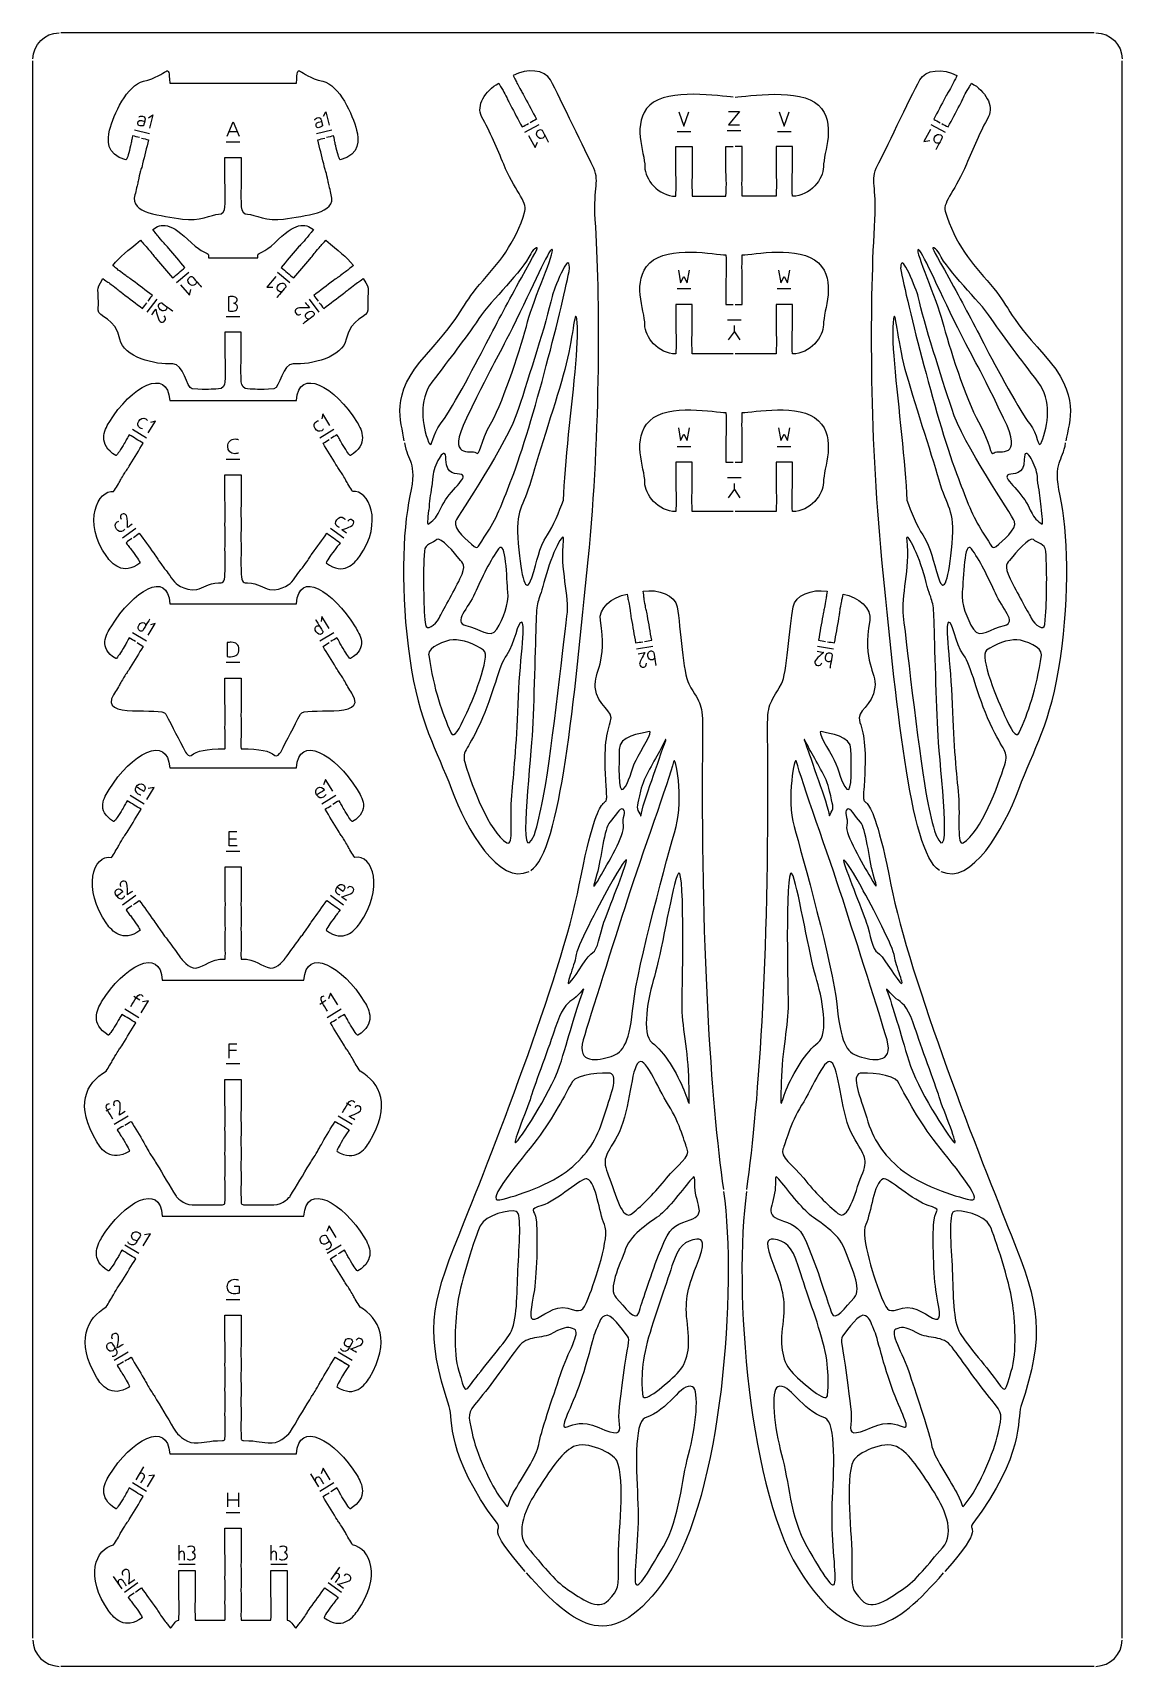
# Model space of a CAD drawing. Extents: x 0 to 200, y 0 to 300.
import ezdxf

# ---------------------------------------------------------------- set-up
doc = ezdxf.new("R2010")
doc.units = 0
doc.header["$MEASUREMENT"] = 0
doc.layers.add('DEFAULT', color=7, linetype='CONTINUOUS')

msp = doc.modelspace()

# ---------------------------------------------------------------- linework, layer by layer
at = {"layer": 'DEFAULT', "color": 1}
for points in [[(194.92, 300.1), (5.28, 300.1)], [(0.1, 5.28), (0.1, 294.92)], [(200.1, 5.28), (200.1, 294.92)], [(194.92, 0.1), (5.28, 0.1)]]:
    msp.add_lwpolyline(points, dxfattribs=at)
at = {"layer": 'DEFAULT', "color": 7}
for points in [[(21.37, 284.49), (22.15, 285), (21.54, 282.54)], [(53.45, 284.75), (53.9, 285.57), (54.5, 283.11)], [(118.73, 285.57), (119.64, 282.95), (120.55, 285.57)], [(127.84, 285.62), (129.81, 285.62), (127.84, 283.15), (129.83, 283.15)], [(137.11, 285.57), (138.02, 282.95), (138.93, 285.57)], [(21.56, 281.51), (18.78, 282.2)], [(35.79, 281.08), (36.88, 283.71), (37.99, 281.08)], [(55, 282.2), (52.22, 281.51)], [(90.45, 281.81), (93.09, 283.22)], [(127.58, 282.15), (130.08, 282.15)], [(164.87, 282.33), (163.68, 280.09), (164.75, 280.3)], [(164.96, 283.22), (167.61, 281.81)], [(35.64, 280.08), (38.14, 280.08)], [(37.64, 281.9), (36.13, 281.9)], [(91.13, 281.24), (92.32, 279), (92.75, 280.01)], [(118.41, 281.94), (120.91, 281.94)], [(136.79, 281.94), (139.29, 281.94)], [(26.47, 254.21), (28.76, 256.15)], [(44.74, 255.3), (43.1, 253.37), (44.19, 253.35)], [(45.01, 256.15), (47.3, 254.21)], [(118.62, 256.48), (119.02, 254.18), (119.64, 255.33), (120.26, 254.18), (120.67, 256.48)], [(137, 256.48), (137.4, 254.18), (138.03, 255.33), (138.64, 254.18), (139.05, 256.48)], [(27.26, 253.8), (28.9, 251.87), (29.1, 252.94)], [(118.39, 253.1), (120.89, 253.1)], [(136.77, 253.1), (139.27, 253.1)], [(21.14, 248.79), (22.95, 251.19)], [(50.82, 251.19), (52.63, 248.79)], [(35.64, 247.97), (38.14, 247.97)], [(130.12, 247.3), (127.62, 247.3)], [(127.84, 243.67), (128.89, 245.18), (128.89, 246.3)], [(128.89, 245.19), (129.9, 243.67)], [(21.3, 226.6), (22.62, 228.76), (21.72, 228.5)], [(54.67, 227.94), (53.35, 230.1), (53.17, 229.18)], [(20.96, 225.63), (18.4, 227.2)], [(55.38, 227.2), (52.82, 225.63)], [(118.62, 227.51), (119.02, 225.21), (119.64, 226.36), (120.26, 225.21), (120.67, 227.51)], [(137, 227.51), (137.4, 225.21), (138.03, 226.36), (138.64, 225.21), (139.05, 227.51)], [(118.39, 224.13), (120.89, 224.13)], [(136.77, 224.13), (139.27, 224.13)], [(35.64, 221.8), (38.14, 221.8)], [(130.12, 218.33), (127.62, 218.33)], [(127.84, 214.71), (128.89, 216.21), (128.89, 217.33)], [(128.89, 216.22), (129.9, 214.71)], [(16.59, 207.33), (19.03, 209.08)], [(54.75, 209.08), (57.19, 207.33)], [(54.53, 190.7), (53.2, 192.86), (53.02, 191.94)], [(20.96, 188.34), (18.4, 189.91)], [(21.28, 189.45), (22.6, 191.61), (21.71, 191.36)], [(55.37, 189.91), (52.81, 188.34)], [(110.96, 186.95), (113.91, 187.47)], [(144.14, 187.47), (147.1, 186.95)], [(35.64, 184.49), (38.14, 184.49)], [(55.18, 160.81), (53.86, 162.98), (53.5, 161.95)], [(20.58, 158.43), (18.02, 159.99)], [(21.05, 159.31), (22.37, 161.47), (21.29, 161.33)], [(55.76, 159.99), (53.2, 158.43)], [(37.63, 150.79), (36.15, 150.79), (36.15, 153.42), (37.57, 153.42)], [(37.51, 152.02), (36.15, 152.02)], [(35.64, 149.79), (38.14, 149.79)], [(19.03, 141.64), (16.59, 139.89)], [(57.18, 139.89), (54.75, 141.64)], [(18.65, 123.16), (19.78, 122.47)], [(56.1, 121.55), (54.78, 123.71), (54.42, 122.68)], [(19.59, 119.2), (17.03, 120.77)], [(20, 120.12), (21.33, 122.28), (20.25, 122.14)], [(52.78, 121.72), (53.91, 122.41)], [(56.74, 120.76), (54.18, 119.19)], [(36.18, 111.79), (36.18, 114.42), (37.59, 114.42)], [(36.18, 113.26), (37.51, 113.26)], [(35.64, 110.79), (38.14, 110.79)], [(13.61, 102.1), (14.38, 102.56)], [(57.72, 103.56), (58.48, 103.11)], [(17.61, 101.13), (15.03, 99.58)], [(58.75, 99.58), (56.17, 101.13)], [(20.39, 77.34), (21.72, 79.5), (20.64, 79.36)], [(55.81, 78.82), (54.49, 80.99), (54.12, 79.96)], [(19.6, 75.9), (17.04, 77.46)], [(56.74, 77.46), (54.18, 75.89)], [(35.64, 67.49), (38.14, 67.49)], [(17.61, 57.82), (15.03, 56.28)], [(58.75, 56.28), (56.17, 57.82)], [(55.61, 56.88), (58.18, 55.34)], [(19.07, 34.35), (20.51, 36.71)], [(54.71, 34.35), (53.39, 36.51), (53.02, 35.48)], [(20.96, 32.22), (18.4, 33.79)], [(21.16, 33.07), (22.48, 35.23), (21.4, 35.08)], [(52.62, 33.07), (51.17, 35.43)], [(55.37, 33.79), (52.81, 32.22)], [(35.91, 29.36), (35.91, 31.99)], [(37.86, 30.6), (35.91, 30.6)], [(37.86, 31.99), (37.86, 29.36)], [(35.64, 28.36), (38.14, 28.36)], [(27, 19.59), (27, 22.36)], [(43.89, 19.59), (43.89, 22.36)], [(29.94, 18.77), (26.94, 18.77)], [(46.84, 18.77), (43.84, 18.77)], [(54.88, 16.05), (56.49, 18.29)], [(16.54, 14.36), (14.93, 16.61)], [(19.42, 15.41), (16.98, 13.66)], [(56.79, 13.66), (54.36, 15.41)]]:
    msp.add_lwpolyline(points, dxfattribs=at)
at = {"layer": 'DEFAULT', "color": 1}
for points in [[(0.1, 295.28), (0.2, 297.9), (2.3, 300), (4.93, 300.1)], [(195.27, 300.1), (197.9, 300.01), (200.01, 297.9), (200.1, 295.28)], [(0.1, 4.93), (0.19, 2.3), (2.3, 0.2), (4.93, 0.1)], [(195.27, 0.1), (197.9, 0.19), (200.01, 2.3), (200.1, 4.93)]]:
    msp.add_open_spline(points, degree=3, dxfattribs=at)
for points, knots in [([(19.73, 280.83), (19.3, 280.93), (18.88, 281.04), (18.45, 281.15), (18.17, 280.03), (18.26, 280.14), (17.96, 278.92), (17.66, 277.69), (17.38, 276.72), (17.22, 276.75), (13.44, 277.69), (13.82, 280.58), (14.22, 282.18), (14.94, 285.05), (17.39, 290.48), (20.42, 291.17), (25.17, 292.25), (25.01, 295.05), (25.25, 290.83), (33.01, 290.83), (40.77, 290.83), (48.52, 290.83), (48.77, 295.05), (48.6, 292.25), (53.35, 291.17), (56.38, 290.48), (58.84, 285.05), (59.55, 282.18), (59.95, 280.58), (60.34, 277.69), (56.55, 276.75), (56.4, 276.72), (56.12, 277.69), (55.81, 278.92), (55.51, 280.14), (55.6, 280.03), (55.33, 281.15), (54.9, 281.04), (54.47, 280.93), (54.04, 280.83)], [0, 0, 0, 0, 3.749613, 3.749613, 3.749613, 4.749613, 4.749613, 4.749613, 5.749613, 5.749613, 5.749613, 6.749613, 6.749613, 6.749613, 7.749613, 7.749613, 7.749613, 8.749613, 8.749613, 8.749613, 74.709613, 74.709613, 74.709613, 75.709613, 75.709613, 75.709613, 76.709613, 76.709613, 76.709613, 77.709613, 77.709613, 77.709613, 78.709613, 78.709613, 78.709613, 79.709613, 79.709613, 79.709613, 83.459227, 83.459227, 83.459227, 83.459227]), ([(91.54, 146.26), (97.02, 149.71), (99.52, 177.85), (102.06, 203.32), (104.43, 227.11), (104.25, 251.98), (103.36, 265.77), (102.96, 271.9), (104.33, 272.83), (102.86, 275.72), (101.78, 277.85), (96.9, 288.09), (95.12, 291.44), (94.11, 293.34), (90.84, 293.58), (88.31, 292.23), (88.83, 291.22), (88.72, 291.3), (89.32, 290.19), (89.91, 289.07), (89.91, 289.21), (90.44, 288.21), (91.15, 286.87), (91.87, 285.53), (92.58, 284.19), (92.19, 283.98), (91.8, 283.78), (91.41, 283.57)], [0, 0, 0, 0, 1, 1, 1, 2, 2, 2, 3, 3, 3, 4, 4, 4, 5, 5, 5, 6, 6, 6, 7, 7, 7, 19.905909, 19.905909, 19.905909, 23.654736, 23.654736, 23.654736, 23.654736]), ([(166.52, 146.26), (161.04, 149.71), (158.53, 177.85), (155.99, 203.32), (153.62, 227.11), (153.81, 251.98), (154.69, 265.77), (155.09, 271.9), (153.72, 272.83), (155.19, 275.72), (156.27, 277.85), (161.15, 288.09), (162.93, 291.44), (163.94, 293.34), (167.21, 293.58), (169.75, 292.23), (169.22, 291.22), (169.33, 291.3), (168.74, 290.19), (168.14, 289.07), (168.14, 289.21), (167.61, 288.21), (166.9, 286.87), (166.19, 285.53), (165.48, 284.19), (165.86, 283.98), (166.25, 283.78), (166.64, 283.57)], [0, 0, 0, 0, 1, 1, 1, 2, 2, 2, 3, 3, 3, 4, 4, 4, 5, 5, 5, 6, 6, 6, 7, 7, 7, 19.905909, 19.905909, 19.905909, 23.654736, 23.654736, 23.654736, 23.654736]), ([(68.31, 225.14), (67.77, 228.85), (65.43, 233.36), (72.37, 241.02), (79.42, 248.8), (78.65, 249.85), (82.12, 253.83), (85.59, 257.8), (88.68, 261.32), (90.46, 267.31), (90.95, 268.95), (88.35, 271.5), (86.56, 275.93), (85.4, 278.81), (84.03, 281.84), (82.5, 284.72), (81.49, 286.62), (83.11, 289.47), (85.66, 290.82), (86.19, 289.81), (86.19, 289.95), (86.78, 288.84), (87.37, 287.72), (87.26, 287.8), (87.79, 286.8), (88.5, 285.46), (89.22, 284.12), (89.93, 282.78), (90.32, 282.99), (90.71, 283.2), (91.1, 283.4)], [0, 0, 0, 0, 1, 1, 1, 2, 2, 2, 3, 3, 3, 4, 4, 4, 5, 5, 5, 6, 6, 6, 7, 7, 7, 8, 8, 8, 20.892944, 20.892944, 20.892944, 24.64177, 24.64177, 24.64177, 24.64177]), ([(128.68, 288.28), (126.36, 288.36), (116.72, 290.03), (113.37, 286.79), (109.93, 283.47), (112.46, 278.19), (112.46, 275.44), (112.46, 273.29), (114.86, 270.07), (118.16, 270.07), (118.16, 271.21), (118.22, 271.08), (118.22, 272.34), (118.22, 273.61), (118.16, 273.48), (118.16, 274.62), (118.16, 276.14), (118.16, 277.65), (118.16, 279.17), (119.16, 279.17), (120.16, 279.17), (121.16, 279.17), (121.16, 277.65), (121.16, 276.14), (121.16, 274.62), (121.16, 273.48), (121.1, 273.61), (121.1, 272.34), (121.1, 271.08), (121.16, 271.21), (121.16, 270.07), (123.22, 270.07), (125.29, 270.07), (127.35, 270.07), (127.35, 271.21), (127.42, 271.08), (127.42, 272.35), (127.42, 273.61), (127.35, 273.48), (127.35, 274.62), (127.35, 276.14), (127.35, 277.65), (127.35, 279.17), (127.79, 279.17), (128.24, 279.17), (128.68, 279.17)], [0, 0, 0, 0, 1, 1, 1, 2, 2, 2, 3, 3, 3, 4, 4, 4, 5, 5, 5, 17.9, 17.9, 17.9, 26.4, 26.4, 26.4, 39.3, 39.3, 39.3, 40.3, 40.3, 40.3, 41.3, 41.3, 41.3, 58.85, 58.85, 58.85, 59.85, 59.85, 59.85, 60.85, 60.85, 60.85, 73.75, 73.75, 73.75, 77.51, 77.51, 77.51, 77.51]), ([(129.03, 288.28), (131.35, 288.36), (140.98, 290.03), (144.33, 286.79), (147.77, 283.47), (145.25, 278.19), (145.25, 275.44), (145.25, 273.29), (142.85, 270.07), (139.54, 270.07), (139.54, 271.21), (139.48, 271.08), (139.48, 272.34), (139.48, 273.61), (139.54, 273.48), (139.54, 274.62), (139.54, 276.14), (139.54, 277.65), (139.54, 279.17), (138.54, 279.17), (137.54, 279.17), (136.54, 279.17), (136.54, 277.65), (136.54, 276.14), (136.54, 274.62), (136.54, 273.48), (136.61, 273.61), (136.61, 272.34), (136.61, 271.08), (136.54, 271.21), (136.54, 270.07), (134.48, 270.07), (132.42, 270.07), (130.35, 270.07), (130.35, 271.21), (130.29, 271.08), (130.29, 272.35), (130.29, 273.61), (130.35, 273.48), (130.35, 274.62), (130.35, 276.14), (130.35, 277.65), (130.35, 279.17), (129.91, 279.17), (129.47, 279.17), (129.03, 279.17)], [0, 0, 0, 0, 1, 1, 1, 2, 2, 2, 3, 3, 3, 4, 4, 4, 5, 5, 5, 17.9, 17.9, 17.9, 26.41, 26.41, 26.41, 39.31, 39.31, 39.31, 40.31, 40.31, 40.31, 41.31, 41.31, 41.31, 58.85, 58.85, 58.85, 59.85, 59.85, 59.85, 60.85, 60.85, 60.85, 73.74, 73.74, 73.74, 77.5, 77.5, 77.5, 77.5]), ([(166.95, 283.41), (167.34, 283.2), (167.73, 282.99), (168.12, 282.78), (168.84, 284.12), (169.55, 285.46), (170.26, 286.8), (170.8, 287.8), (170.68, 287.72), (171.27, 288.84), (171.87, 289.95), (171.86, 289.81), (172.4, 290.82), (174.94, 289.47), (176.57, 286.62), (175.55, 284.72), (174.02, 281.84), (172.65, 278.81), (171.49, 275.93), (169.69, 271.5), (167.1, 268.95), (167.59, 267.31), (169.37, 261.32), (172.46, 257.8), (175.93, 253.83), (179.4, 249.85), (178.63, 248.8), (185.68, 241.02), (192.63, 233.36), (190.29, 228.85), (189.75, 225.14)], [0, 0, 0, 0, 3.762353, 3.762353, 3.762353, 16.655297, 16.655297, 16.655297, 17.655297, 17.655297, 17.655297, 18.655297, 18.655297, 18.655297, 19.655297, 19.655297, 19.655297, 20.655297, 20.655297, 20.655297, 21.655297, 21.655297, 21.655297, 22.655297, 22.655297, 22.655297, 23.655297, 23.655297, 23.655297, 24.655297, 24.655297, 24.655297, 24.655297]), ([(20.07, 280.74), (20.5, 280.64), (20.93, 280.53), (21.36, 280.42), (21, 278.95), (20.63, 277.48), (20.27, 276), (20, 274.9), (19.97, 275.04), (19.66, 273.81), (19.36, 272.58), (19.45, 272.69), (19.18, 271.59), (19.08, 271.17), (18.97, 270.75), (18.86, 270.33), (17.84, 266.77), (23.74, 266.57), (27.62, 265.88), (30.54, 265.37), (33, 266.75), (34.23, 266.75), (34.87, 266.75), (35.39, 267.35), (35.39, 268.09), (35.39, 269.22), (35.45, 269.09), (35.45, 270.35), (35.45, 271.62), (35.39, 271.49), (35.39, 272.63), (35.39, 274.15), (35.39, 275.66), (35.39, 277.18), (36.39, 277.18), (37.39, 277.18), (38.39, 277.18), (38.39, 275.66), (38.39, 274.15), (38.39, 272.63), (38.39, 271.49), (38.32, 271.62), (38.32, 270.35), (38.32, 269.09), (38.39, 269.22), (38.39, 268.09), (38.39, 267.35), (38.91, 266.75), (39.55, 266.75), (40.78, 266.75), (43.23, 265.37), (46.15, 265.88), (50.04, 266.57), (55.93, 266.77), (54.91, 270.33), (54.81, 270.75), (54.7, 271.17), (54.59, 271.59), (54.32, 272.69), (54.41, 272.58), (54.11, 273.81), (53.81, 275.04), (53.78, 274.9), (53.51, 276), (53.14, 277.48), (52.78, 278.95), (52.42, 280.42), (52.85, 280.53), (53.27, 280.63), (53.7, 280.74)], [0, 0, 0, 0, 3.752026, 3.752026, 3.752026, 16.657413, 16.657413, 16.657413, 17.657413, 17.657413, 17.657413, 18.657413, 18.657413, 18.657413, 22.358507, 22.358507, 22.358507, 23.358507, 23.358507, 23.358507, 24.358507, 24.358507, 24.358507, 25.358507, 25.358507, 25.358507, 26.358507, 26.358507, 26.358507, 27.358507, 27.358507, 27.358507, 40.258507, 40.258507, 40.258507, 48.758507, 48.758507, 48.758507, 61.648507, 61.648507, 61.648507, 62.648507, 62.648507, 62.648507, 63.648507, 63.648507, 63.648507, 64.648507, 64.648507, 64.648507, 65.648507, 65.648507, 65.648507, 66.648507, 66.648507, 66.648507, 70.349601, 70.349601, 70.349601, 71.349601, 71.349601, 71.349601, 72.349601, 72.349601, 72.349601, 85.254988, 85.254988, 85.254988, 89.004601, 89.004601, 89.004601, 89.004601]), ([(21.27, 250.79), (21.54, 251.15), (21.8, 251.5), (22.07, 251.85), (20.86, 252.77), (19.65, 253.68), (18.44, 254.6), (17.53, 255.28), (17.59, 255.16), (16.59, 255.91), (15.57, 256.67), (15.71, 256.65), (14.81, 257.33), (16.13, 259.08), (17.54, 260.01), (19.86, 261.98), (20.6, 261.12), (20.56, 261.26), (21.38, 260.29), (22.2, 259.33), (22.07, 259.38), (22.81, 258.52), (23.79, 257.36), (24.77, 256.21), (25.75, 255.05), (26.52, 255.7), (27.28, 256.35), (28.04, 256.99), (27.06, 258.15), (26.08, 259.31), (25.09, 260.46), (24.36, 261.33), (24.39, 261.2), (23.57, 262.15), (22.75, 263.12), (22.89, 263.06), (22.15, 263.93), (23.63, 265.21), (25.51, 265.24), (29.22, 261.53), (31.13, 259.61), (32.34, 259.77), (32.34, 259.27), (32.34, 259.1), (32.34, 258.92), (32.34, 258.75), (35.37, 258.75), (38.4, 258.75), (41.43, 258.75), (41.43, 258.92), (41.43, 259.1), (41.43, 259.27), (41.43, 259.77), (42.63, 259.61), (44.55, 261.53), (48.26, 265.24), (50.13, 265.21), (51.62, 263.93), (50.88, 263.06), (51.02, 263.12), (50.2, 262.15), (49.38, 261.2), (49.41, 261.33), (48.67, 260.46), (47.69, 259.31), (46.71, 258.15), (45.73, 256.99), (46.49, 256.35), (47.25, 255.7), (48.02, 255.05), (49, 256.21), (49.98, 257.36), (50.96, 258.52), (51.7, 259.38), (51.57, 259.33), (52.39, 260.29), (53.21, 261.26), (53.17, 261.12), (53.91, 261.98), (56.23, 260.01), (57.64, 259.08), (58.96, 257.33), (58.06, 256.65), (58.2, 256.67), (57.18, 255.91), (56.18, 255.16), (56.24, 255.28), (55.33, 254.6), (54.12, 253.68), (52.91, 252.77), (51.7, 251.85), (51.97, 251.5), (52.23, 251.15), (52.5, 250.8)], [0, 0, 0, 0, 3.762034, 3.762034, 3.762034, 16.670109, 16.670109, 16.670109, 17.670109, 17.670109, 17.670109, 18.670109, 18.670109, 18.670109, 19.670109, 19.670109, 19.670109, 20.670109, 20.670109, 20.670109, 21.670109, 21.670109, 21.670109, 34.560218, 34.560218, 34.560218, 43.059653, 43.059653, 43.059653, 55.957381, 55.957381, 55.957381, 56.957381, 56.957381, 56.957381, 57.957381, 57.957381, 57.957381, 58.957381, 58.957381, 58.957381, 59.957381, 59.957381, 59.957381, 61.427381, 61.427381, 61.427381, 87.207381, 87.207381, 87.207381, 88.677381, 88.677381, 88.677381, 89.677381, 89.677381, 89.677381, 90.677381, 90.677381, 90.677381, 91.677381, 91.677381, 91.677381, 92.677381, 92.677381, 92.677381, 105.57511, 105.57511, 105.57511, 114.082172, 114.082172, 114.082172, 126.97228, 126.97228, 126.97228, 127.97228, 127.97228, 127.97228, 128.97228, 128.97228, 128.97228, 129.97228, 129.97228, 129.97228, 130.97228, 130.97228, 130.97228, 131.97228, 131.97228, 131.97228, 144.872377, 144.872377, 144.872377, 148.620403, 148.620403, 148.620403, 148.620403]), ([(128.68, 241.1), (126.17, 241.1), (123.67, 241.1), (121.16, 241.1), (121.16, 242.24), (121.1, 242.11), (121.1, 243.38), (121.1, 244.64), (121.16, 244.51), (121.16, 245.65), (121.16, 247.17), (121.16, 248.68), (121.16, 250.2), (120.16, 250.2), (119.16, 250.2), (118.16, 250.2), (118.16, 248.68), (118.16, 247.17), (118.16, 245.65), (118.16, 244.51), (118.22, 244.64), (118.22, 243.38), (118.22, 242.11), (118.16, 242.24), (118.16, 241.1), (114.86, 241.1), (112.46, 244.32), (112.46, 246.47), (112.46, 249.22), (109.93, 254.5), (113.37, 257.82), (116.81, 261.15), (125.39, 259.3), (127.35, 259.3), (127.35, 258.17), (127.41, 258.29), (127.41, 257.03), (127.41, 255.77), (127.35, 255.89), (127.35, 254.75), (127.35, 253.23), (127.35, 251.72), (127.35, 250.2), (127.79, 250.2), (128.24, 250.2), (128.68, 250.2)], [0, 0, 0, 0, 21.31, 21.31, 21.31, 22.31, 22.31, 22.31, 23.31, 23.31, 23.31, 36.2, 36.2, 36.2, 44.7, 44.7, 44.7, 57.59, 57.59, 57.59, 58.59, 58.59, 58.59, 59.59, 59.59, 59.59, 60.59, 60.59, 60.59, 61.59, 61.59, 61.59, 62.59, 62.59, 62.59, 63.59, 63.59, 63.59, 64.59, 64.59, 64.59, 77.49, 77.49, 77.49, 81.25, 81.25, 81.25, 81.25]), ([(129.03, 250.2), (129.47, 250.2), (129.91, 250.2), (130.35, 250.2), (130.35, 251.72), (130.35, 253.24), (130.35, 254.75), (130.35, 255.89), (130.29, 255.77), (130.29, 257.03), (130.29, 258.29), (130.35, 258.17), (130.35, 259.3), (132.32, 259.3), (140.89, 261.15), (144.33, 257.82), (147.77, 254.5), (145.25, 249.22), (145.25, 246.47), (145.25, 244.32), (142.85, 241.1), (139.54, 241.1), (139.54, 242.24), (139.48, 242.11), (139.48, 243.38), (139.48, 244.64), (139.54, 244.51), (139.54, 245.65), (139.54, 247.17), (139.54, 248.68), (139.54, 250.2), (138.54, 250.2), (137.54, 250.2), (136.54, 250.2), (136.54, 248.68), (136.54, 247.17), (136.54, 245.65), (136.54, 244.51), (136.61, 244.64), (136.61, 243.38), (136.61, 242.11), (136.54, 242.24), (136.54, 241.1), (134.04, 241.1), (131.53, 241.1), (129.03, 241.1)], [0, 0, 0, 0, 3.76, 3.76, 3.76, 16.67, 16.67, 16.67, 17.67, 17.67, 17.67, 18.67, 18.67, 18.67, 19.67, 19.67, 19.67, 20.67, 20.67, 20.67, 21.67, 21.67, 21.67, 22.67, 22.67, 22.67, 23.67, 23.67, 23.67, 36.56, 36.56, 36.56, 45.07, 45.07, 45.07, 57.96, 57.96, 57.96, 58.96, 58.96, 58.96, 59.96, 59.96, 59.96, 81.26, 81.26, 81.26, 81.26]), ([(72.87, 224.7), (72.84, 224.76), (72.81, 224.83), (72.78, 224.92), (71.54, 227.97), (70.9, 232.62), (73.38, 235.91), (76.94, 240.65), (79.15, 243.38), (82.01, 247.62), (84.38, 251.13), (89.91, 256.12), (91.53, 259.51), (91.77, 260.02), (92.13, 260.38), (92.57, 260.61), (93.14, 260.83), (92.15, 259.4), (89.8, 255.08), (87.43, 250.75), (85.58, 247.33), (83.36, 243.01), (81.13, 238.69), (76.51, 230.13), (74.95, 228.24), (73.47, 226.45), (73.45, 223.65), (72.87, 224.7)], [1, 1, 1, 1, 2, 2, 2, 3, 3, 3, 4, 4, 4, 5, 5, 5, 6.018788, 6.018788, 6.018788, 7.018788, 7.018788, 7.018788, 8.018788, 8.018788, 8.018788, 9.018788, 9.018788, 9.018788, 10.018788, 10.018788, 10.018788, 10.018788]), ([(95.41, 260.31), (95.42, 260.31), (95.43, 260.31), (95.43, 260.3), (96.05, 259.96), (92.05, 251.24), (90.95, 247.01), (89.84, 242.76), (86.63, 232.66), (84.35, 228.64), (82.06, 224.62), (82.3, 222.25), (81.47, 222.95), (80.65, 223.65), (75.93, 221.43), (79.73, 229.31), (85.31, 240.88), (84.89, 239.33), (88.17, 245.92), (91.95, 253.52), (94.83, 260.35), (95.41, 260.31)], [0, 0, 0, 0, 0.076844, 0.076844, 0.076844, 1.076844, 1.076844, 1.076844, 2.076844, 2.076844, 2.076844, 3.076844, 3.076844, 3.076844, 4.076844, 4.076844, 4.076844, 5.076844, 5.076844, 5.076844, 6.076844, 6.076844, 6.076844, 6.076844]), ([(81.12, 205.77), (79.95, 206.75), (77.22, 208.98), (77.73, 210.33), (78.23, 211.67), (87.19, 224.45), (89.28, 231.06), (91.15, 236.96), (94.33, 246.67), (95.43, 251.68), (95.64, 252.61), (98.59, 260.33), (98.63, 256.96), (98.63, 256.93), (98.65, 256.89), (98.66, 256.85), (97.57, 250.89), (91.84, 227.96), (88.04, 218.21), (86.56, 214.42), (85.44, 211.16), (83.59, 208.4), (81.73, 205.65), (81.85, 205.15), (81.12, 205.77)], [1, 1, 1, 1, 2, 2, 2, 3, 3, 3, 4, 4, 4, 5, 5, 5, 6, 6, 6, 7, 7, 7, 8, 8, 8, 9, 9, 9, 9]), ([(174.46, 208.4), (172.61, 211.16), (171.49, 214.42), (170.01, 218.21), (166.21, 227.96), (160.48, 250.89), (159.4, 256.85), (159.4, 256.89), (159.42, 256.93), (159.42, 256.96), (159.46, 260.33), (162.41, 252.61), (162.62, 251.68), (163.72, 246.67), (166.9, 236.96), (168.78, 231.06), (170.87, 224.45), (179.82, 211.67), (180.32, 210.33), (180.83, 208.98), (178.1, 206.75), (176.93, 205.77), (176.2, 205.15), (176.32, 205.65), (174.46, 208.4)], [1, 1, 1, 1, 2, 2, 2, 3, 3, 3, 4, 4, 4, 5, 5, 5, 6, 6, 6, 7, 7, 7, 8, 8, 8, 9, 9, 9, 9]), ([(169.88, 245.92), (173.16, 239.33), (172.74, 240.88), (178.32, 229.31), (182.12, 221.43), (177.4, 223.65), (176.58, 222.95), (175.76, 222.25), (176, 224.62), (173.7, 228.64), (171.42, 232.66), (168.21, 242.76), (167.1, 247.01), (166, 251.24), (162.01, 259.96), (162.62, 260.3), (162.63, 260.31), (162.64, 260.31), (162.64, 260.31), (163.22, 260.35), (166.11, 253.52), (169.88, 245.92)], [1, 1, 1, 1, 2, 2, 2, 3, 3, 3, 4, 4, 4, 5, 5, 5, 6, 6, 6, 6.076844, 6.076844, 6.076844, 7.076844, 7.076844, 7.076844, 7.076844]), ([(183.11, 228.24), (181.55, 230.13), (176.92, 238.69), (174.69, 243.01), (172.47, 247.33), (170.62, 250.75), (168.26, 255.08), (165.9, 259.4), (164.91, 260.83), (165.49, 260.61), (165.92, 260.38), (166.28, 260.02), (166.53, 259.51), (168.14, 256.12), (173.67, 251.13), (176.04, 247.62), (178.9, 243.38), (181.11, 240.65), (184.67, 235.91), (187.16, 232.62), (186.52, 227.97), (185.27, 224.92), (185.24, 224.83), (185.22, 224.76), (185.18, 224.7), (184.6, 223.65), (184.58, 226.45), (183.11, 228.24)], [1, 1, 1, 1, 2, 2, 2, 3, 3, 3, 4.018788, 4.018788, 4.018788, 5.018788, 5.018788, 5.018788, 6.018788, 6.018788, 6.018788, 7.018788, 7.018788, 7.018788, 8.018788, 8.018788, 8.018788, 9.018788, 9.018788, 9.018788, 10.018788, 10.018788, 10.018788, 10.018788]), ([(52.71, 250.51), (52.98, 250.16), (53.24, 249.81), (53.51, 249.46), (54.72, 250.37), (55.93, 251.29), (57.14, 252.2), (58.05, 252.88), (57.91, 252.86), (58.92, 253.62), (59.92, 254.38), (59.86, 254.26), (60.77, 254.94), (62.32, 252.52), (61.42, 253.54), (61.64, 249.16), (61.71, 247.85), (58.44, 247.77), (57.65, 243.81), (57, 240.53), (51.22, 239.06), (47.94, 239.28), (45.98, 239.42), (45.45, 234.8), (44.39, 234.7), (41.39, 234.42), (40.99, 234.67), (39.54, 234.67), (38.9, 234.67), (38.38, 235.27), (38.38, 236), (38.38, 237.14), (38.32, 237.01), (38.32, 238.28), (38.32, 239.54), (38.38, 239.41), (38.38, 240.56), (38.38, 242.07), (38.38, 243.58), (38.38, 245.1), (37.38, 245.1), (36.38, 245.1), (35.39, 245.1), (35.39, 243.58), (35.39, 242.07), (35.39, 240.55), (35.39, 239.41), (35.45, 239.54), (35.45, 238.28), (35.45, 237.01), (35.39, 237.14), (35.39, 236), (35.39, 235.27), (34.87, 234.67), (34.22, 234.67), (32.77, 234.67), (32.38, 234.42), (29.39, 234.7), (28.33, 234.8), (27.8, 239.42), (25.83, 239.28), (22.56, 239.06), (16.77, 240.53), (16.12, 243.81), (15.33, 247.77), (12.06, 247.85), (12.13, 249.16), (12.35, 253.54), (11.45, 252.52), (13, 254.94), (13.91, 254.26), (13.84, 254.38), (14.85, 253.62), (15.86, 252.86), (15.72, 252.88), (16.64, 252.2), (17.84, 251.29), (19.05, 250.37), (20.26, 249.46), (20.53, 249.81), (20.79, 250.16), (21.06, 250.51)], [0, 0, 0, 0, 3.762034, 3.762034, 3.762034, 16.654156, 16.654156, 16.654156, 17.654156, 17.654156, 17.654156, 18.654156, 18.654156, 18.654156, 19.654156, 19.654156, 19.654156, 20.654156, 20.654156, 20.654156, 21.654156, 21.654156, 21.654156, 22.654156, 22.654156, 22.654156, 23.654156, 23.654156, 23.654156, 24.654156, 24.654156, 24.654156, 25.654156, 25.654156, 25.654156, 26.654156, 26.654156, 26.654156, 39.534156, 39.534156, 39.534156, 48.034156, 48.034156, 48.034156, 60.924156, 60.924156, 60.924156, 61.924156, 61.924156, 61.924156, 62.924156, 62.924156, 62.924156, 63.924156, 63.924156, 63.924156, 64.924156, 64.924156, 64.924156, 65.924156, 65.924156, 65.924156, 66.924156, 66.924156, 66.924156, 67.924156, 67.924156, 67.924156, 68.924156, 68.924156, 68.924156, 69.924156, 69.924156, 69.924156, 70.924156, 70.924156, 70.924156, 83.816277, 83.816277, 83.816277, 87.564303, 87.564303, 87.564303, 87.564303]), ([(99.97, 247.52), (100.17, 245.71), (100.15, 243.39), (99.79, 239.3), (99.08, 231.44), (97.75, 220.87), (97.51, 214.26), (96.77, 212.14), (95.62, 209.48), (94.58, 207.87), (92.86, 205.2), (92.82, 203.28), (91.7, 199.97), (90.58, 196.66), (89.79, 199.89), (89.21, 206.29), (88.62, 212.7), (90.16, 212.88), (91.59, 217.93), (93.02, 222.97), (96.31, 232.78), (97.78, 238.26), (99.26, 243.75), (99.58, 249.79), (99.97, 247.52)], [1, 1, 1, 1, 2, 2, 2, 3, 3, 3, 4, 4, 4, 5, 5, 5, 6, 6, 6, 7, 7, 7, 8, 8, 8, 9, 9, 9, 9]), ([(160.27, 238.26), (161.75, 232.78), (165.03, 222.97), (166.46, 217.93), (167.9, 212.88), (169.44, 212.7), (168.85, 206.29), (168.26, 199.89), (167.47, 196.66), (166.35, 199.97), (165.23, 203.28), (165.19, 205.2), (163.47, 207.87), (162.43, 209.48), (161.28, 212.14), (160.54, 214.26), (160.3, 220.87), (158.97, 231.44), (158.26, 239.3), (157.9, 243.39), (157.88, 245.71), (158.08, 247.52), (158.47, 249.79), (158.79, 243.75), (160.27, 238.26)], [1, 1, 1, 1, 2, 2, 2, 3, 3, 3, 4, 4, 4, 5, 5, 5, 6, 6, 6, 7, 7, 7, 8, 8, 8, 9, 9, 9, 9]), ([(18.31, 207.21), (17.95, 206.95), (17.59, 206.7), (17.23, 206.44), (17.9, 205.51), (17.87, 205.65), (18.61, 204.62), (19.35, 203.6), (19.91, 202.76), (19.78, 202.66), (16.61, 200.39), (14.66, 202.55), (13.7, 203.9), (9.15, 210.24), (12.09, 216.29), (14.96, 215.82), (15.19, 216.19), (15.41, 216.56), (15.64, 216.93), (16.23, 217.9), (16.11, 217.83), (16.77, 218.91), (17.43, 219.98), (17.42, 219.84), (18.01, 220.81), (18.8, 222.11), (19.59, 223.4), (20.38, 224.69), (19.53, 225.22), (18.68, 225.74), (17.83, 226.26), (17.23, 225.29), (17.35, 225.36), (16.69, 224.29), (16.04, 223.21), (15.47, 222.37), (15.34, 222.45), (12.01, 224.48), (13.25, 227.12), (14.12, 228.53), (18.19, 235.19), (24.89, 238.78), (25.25, 232.53), (33.01, 232.53), (40.77, 232.53), (48.53, 232.53), (48.89, 238.78), (55.59, 235.19), (59.66, 228.53), (60.53, 227.12), (61.77, 224.48), (58.44, 222.45), (58.31, 222.37), (57.74, 223.21), (57.08, 224.29), (56.43, 225.36), (56.54, 225.29), (55.95, 226.26), (55.58, 226.03), (55.2, 225.8), (54.82, 225.57)], [0, 0, 0, 0, 3.75481, 3.75481, 3.75481, 4.75481, 4.75481, 4.75481, 5.75481, 5.75481, 5.75481, 6.75481, 6.75481, 6.75481, 7.75481, 7.75481, 7.75481, 11.449049, 11.449049, 11.449049, 12.449049, 12.449049, 12.449049, 13.449049, 13.449049, 13.449049, 26.344509, 26.344509, 26.344509, 34.846045, 34.846045, 34.846045, 35.846045, 35.846045, 35.846045, 36.846045, 36.846045, 36.846045, 37.846045, 37.846045, 37.846045, 38.846045, 38.846045, 38.846045, 104.816045, 104.816045, 104.816045, 105.816045, 105.816045, 105.816045, 106.816045, 106.816045, 106.816045, 107.816045, 107.816045, 107.816045, 108.816045, 108.816045, 108.816045, 112.56859, 112.56859, 112.56859, 112.56859]), ([(128.68, 212.14), (126.17, 212.14), (123.67, 212.14), (121.16, 212.14), (121.16, 213.27), (121.1, 213.14), (121.1, 214.41), (121.1, 215.67), (121.16, 215.55), (121.16, 216.68), (121.16, 218.2), (121.16, 219.72), (121.16, 221.23), (120.16, 221.23), (119.16, 221.23), (118.16, 221.23), (118.16, 219.72), (118.16, 218.2), (118.16, 216.68), (118.16, 215.55), (118.22, 215.67), (118.22, 214.41), (118.22, 213.14), (118.16, 213.27), (118.16, 212.14), (114.86, 212.14), (112.46, 215.35), (112.46, 217.5), (112.46, 220.26), (109.93, 225.53), (113.37, 228.85), (116.81, 232.18), (125.39, 230.33), (127.35, 230.33), (127.35, 229.2), (127.41, 229.32), (127.41, 228.06), (127.41, 226.8), (127.35, 226.92), (127.35, 225.78), (127.35, 224.27), (127.35, 222.75), (127.35, 221.23), (127.79, 221.23), (128.24, 221.23), (128.68, 221.23)], [0, 0, 0, 0, 21.31, 21.31, 21.31, 22.31, 22.31, 22.31, 23.31, 23.31, 23.31, 36.21, 36.21, 36.21, 44.71, 44.71, 44.71, 57.61, 57.61, 57.61, 58.61, 58.61, 58.61, 59.61, 59.61, 59.61, 60.61, 60.61, 60.61, 61.61, 61.61, 61.61, 62.61, 62.61, 62.61, 63.61, 63.61, 63.61, 64.61, 64.61, 64.61, 77.5, 77.5, 77.5, 81.26, 81.26, 81.26, 81.26]), ([(129.03, 221.23), (129.47, 221.23), (129.91, 221.23), (130.35, 221.23), (130.35, 222.75), (130.35, 224.27), (130.35, 225.79), (130.35, 226.92), (130.29, 226.8), (130.29, 228.06), (130.29, 229.32), (130.35, 229.2), (130.35, 230.33), (132.32, 230.33), (140.89, 232.18), (144.33, 228.85), (147.77, 225.53), (145.25, 220.26), (145.25, 217.5), (145.25, 215.35), (142.85, 212.14), (139.54, 212.14), (139.54, 213.27), (139.48, 213.14), (139.48, 214.41), (139.48, 215.67), (139.54, 215.55), (139.54, 216.68), (139.54, 218.2), (139.54, 219.72), (139.54, 221.23), (138.54, 221.23), (137.54, 221.23), (136.54, 221.23), (136.54, 219.72), (136.54, 218.2), (136.54, 216.68), (136.54, 215.55), (136.61, 215.67), (136.61, 214.41), (136.61, 213.14), (136.54, 213.27), (136.54, 212.14), (134.04, 212.14), (131.53, 212.14), (129.03, 212.14)], [0, 0, 0, 0, 3.76, 3.76, 3.76, 16.67, 16.67, 16.67, 17.67, 17.67, 17.67, 18.67, 18.67, 18.67, 19.67, 19.67, 19.67, 20.67, 20.67, 20.67, 21.67, 21.67, 21.67, 22.67, 22.67, 22.67, 23.67, 23.67, 23.67, 36.57, 36.57, 36.57, 45.08, 45.08, 45.08, 57.98, 57.98, 57.98, 58.98, 58.98, 58.98, 59.98, 59.98, 59.98, 81.28, 81.28, 81.28, 81.28]), ([(18.59, 207.42), (18.95, 207.67), (19.31, 207.93), (19.67, 208.18), (20.55, 206.95), (21.44, 205.72), (22.32, 204.49), (22.99, 203.56), (22.86, 203.63), (23.6, 202.6), (24.33, 201.57), (24.31, 201.71), (24.99, 200.79), (25.36, 200.28), (25.73, 199.76), (26.1, 199.24), (26.1, 199.24), (27.81, 197.46), (30.23, 197.87), (31.44, 198.07), (32.21, 199.05), (34.22, 199.05), (34.87, 199.05), (35.39, 199.05), (35.39, 200.68), (35.39, 201.82), (35.45, 201.69), (35.45, 202.96), (35.45, 204.22), (35.39, 204.1), (35.39, 205.24), (35.39, 206.37), (35.45, 206.24), (35.45, 207.5), (35.45, 208.77), (35.39, 208.65), (35.39, 209.78), (35.39, 210.91), (35.45, 210.79), (35.45, 212.05), (35.45, 213.31), (35.39, 213.19), (35.39, 214.33), (35.39, 215.84), (35.39, 217.36), (35.39, 218.88), (36.39, 218.88), (37.39, 218.88), (38.39, 218.88), (38.39, 217.36), (38.39, 215.84), (38.39, 214.33), (38.39, 213.19), (38.32, 213.31), (38.32, 212.05), (38.32, 210.79), (38.39, 210.91), (38.39, 209.78), (38.39, 208.65), (38.32, 208.77), (38.32, 207.5), (38.32, 206.24), (38.39, 206.37), (38.39, 205.24), (38.39, 204.1), (38.32, 204.22), (38.32, 202.96), (38.32, 201.69), (38.39, 201.82), (38.39, 200.68), (38.39, 199.05), (38.91, 199.05), (39.55, 199.05), (41.56, 199.05), (42.34, 198.07), (43.55, 197.87), (45.97, 197.46), (47.68, 199.24), (47.68, 199.24), (48.05, 199.76), (48.42, 200.28), (48.79, 200.79), (49.46, 201.71), (49.45, 201.57), (50.18, 202.6), (50.92, 203.63), (50.79, 203.56), (51.46, 204.49), (52.34, 205.72), (53.23, 206.95), (54.11, 208.18), (54.92, 207.6), (55.74, 207.02), (56.55, 206.44), (55.88, 205.51), (55.91, 205.65), (55.17, 204.62), (54.43, 203.6), (53.87, 202.76), (54, 202.66), (57.17, 200.39), (59.12, 202.55), (60.08, 203.9), (64.63, 210.24), (61.68, 216.29), (58.82, 215.82), (58.59, 216.19), (58.37, 216.56), (58.14, 216.93), (57.55, 217.9), (57.67, 217.83), (57.01, 218.91), (56.35, 219.98), (56.36, 219.84), (55.77, 220.81), (54.98, 222.11), (54.19, 223.4), (53.39, 224.69), (53.77, 224.92), (54.15, 225.16), (54.52, 225.39)], [0, 0, 0, 0, 3.748987, 3.748987, 3.748987, 16.639731, 16.639731, 16.639731, 17.639731, 17.639731, 17.639731, 18.639731, 18.639731, 18.639731, 24.059196, 24.059196, 24.059196, 25.059196, 25.059196, 25.059196, 26.059196, 26.059196, 26.059196, 27.059196, 27.059196, 27.059196, 28.059196, 28.059196, 28.059196, 29.059196, 29.059196, 29.059196, 30.059196, 30.059196, 30.059196, 31.059196, 31.059196, 31.059196, 32.059196, 32.059196, 32.059196, 33.059196, 33.059196, 33.059196, 45.959196, 45.959196, 45.959196, 54.469196, 54.469196, 54.469196, 67.369196, 67.369196, 67.369196, 68.369196, 68.369196, 68.369196, 69.379196, 69.379196, 69.379196, 70.379196, 70.379196, 70.379196, 71.379196, 71.379196, 71.379196, 72.379196, 72.379196, 72.379196, 73.379196, 73.379196, 73.379196, 74.379196, 74.379196, 74.379196, 75.379196, 75.379196, 75.379196, 76.379196, 76.379196, 76.379196, 81.798661, 81.798661, 81.798661, 82.798661, 82.798661, 82.798661, 83.798661, 83.798661, 83.798661, 96.689406, 96.689406, 96.689406, 105.189441, 105.189441, 105.189441, 106.189441, 106.189441, 106.189441, 107.189441, 107.189441, 107.189441, 108.189441, 108.189441, 108.189441, 109.189441, 109.189441, 109.189441, 112.88368, 112.88368, 112.88368, 113.88368, 113.88368, 113.88368, 114.88368, 114.88368, 114.88368, 127.77914, 127.77914, 127.77914, 131.531686, 131.531686, 131.531686, 131.531686]), ([(68.36, 224.79), (68.87, 221.22), (70.74, 221.54), (69.35, 215.06), (67.94, 208.47), (67.6, 197.16), (69.3, 185.2), (71.01, 173.23), (74.26, 168.43), (76.97, 161.16), (79.65, 153.95), (85.69, 143.33), (91.23, 146.09)], [0, 0, 0, 0, 1, 1, 1, 2, 2, 2, 3, 3, 3, 4, 4, 4, 4]), ([(72.78, 212.38), (72.78, 212.4), (72.79, 212.42), (72.79, 212.44), (72.94, 214.01), (73.07, 215.2), (73.33, 216.7), (73.33, 216.74), (73.34, 216.77), (73.35, 216.8), (73.47, 217.52), (73.53, 218.63), (73.6, 219), (73.94, 220.98), (75.95, 224.72), (75.94, 221.73), (75.94, 218.74), (77.97, 219.23), (78.81, 218.95), (80.23, 218.46), (76.56, 215.98), (75.27, 213.29), (73.97, 210.61), (74.03, 210.94), (72.86, 209.95), (72.38, 209.53), (72.62, 210.72), (72.78, 212.38)], [1, 1, 1, 1, 2, 2, 2, 3, 3, 3, 4, 4, 4, 5, 5, 5, 6, 6, 6, 7, 7, 7, 8, 8, 8, 9, 9, 9, 10, 10, 10, 10]), ([(166.82, 146.09), (172.36, 143.33), (178.4, 153.95), (181.08, 161.16), (183.79, 168.43), (187.05, 173.23), (188.74, 185.2), (190.45, 197.16), (190.11, 208.47), (188.7, 215.06), (187.31, 221.54), (189.18, 221.22), (189.7, 224.79)], [0, 0, 0, 0, 1, 1, 1, 2, 2, 2, 3, 3, 3, 4, 4, 4, 4]), ([(185.19, 209.95), (184.02, 210.94), (184.08, 210.61), (182.79, 213.29), (181.49, 215.98), (177.82, 218.46), (179.25, 218.95), (180.08, 219.23), (182.11, 218.74), (182.11, 221.73), (182.11, 224.72), (184.12, 220.98), (184.46, 219), (184.52, 218.63), (184.58, 217.52), (184.71, 216.8), (184.71, 216.77), (184.72, 216.74), (184.73, 216.7), (184.98, 215.2), (185.11, 214.01), (185.26, 212.44), (185.27, 212.42), (185.27, 212.4), (185.27, 212.38), (185.44, 210.72), (185.67, 209.53), (185.19, 209.95)], [1, 1, 1, 1, 2, 2, 2, 3, 3, 3, 4, 4, 4, 5, 5, 5, 6, 6, 6, 7, 7, 7, 8, 8, 8, 9, 9, 9, 10, 10, 10, 10]), ([(72.17, 191.41), (72.17, 191.41), (72.17, 191.42), (72.17, 191.42), (71.95, 193.75), (71.9, 195.15), (71.85, 197.99), (71.8, 200.52), (71.86, 202.81), (71.99, 204.91), (72.09, 206.27), (73.64, 206.35), (74.27, 207), (74.91, 207.67), (77.7, 204.36), (78.39, 203.5), (79.08, 202.63), (79.78, 202.38), (78.53, 199.83), (77.29, 197.28), (75.4, 193.95), (74.68, 192.59), (73.97, 191.25), (72.35, 190.19), (72.17, 191.41)], [1, 1, 1, 1, 2, 2, 2, 3, 3, 3, 4, 4, 4, 5, 5, 5, 6, 6, 6, 7, 7, 7, 8, 8, 8, 9, 9, 9, 9]), ([(79.6, 191.26), (77.18, 191.75), (80.07, 194.47), (81.26, 197.15), (82.44, 199.83), (84.24, 203.51), (85.63, 205.31), (87.01, 207.11), (87.09, 199.75), (87.32, 197.39), (87.54, 195.19), (86.48, 192.5), (85.29, 190.56), (84.1, 188.63), (82.01, 190.76), (79.6, 191.26)], [1, 1, 1, 1, 2, 2, 2, 3, 3, 3, 4, 4, 4, 5, 5, 5, 6, 6, 6, 6]), ([(97.54, 206.87), (96.88, 201.66), (98.67, 196.64), (98.17, 192.97), (97.49, 187.15), (95.02, 165.42), (93.75, 159.26), (93.27, 156.95), (92.81, 154.64), (92.19, 152.85), (92.19, 152.84), (92.19, 152.83), (92.18, 152.82), (89.01, 145.81), (91.44, 165.14), (91.77, 170.99), (92.1, 176.84), (92.37, 187.91), (92.49, 192.13), (92.61, 196.36), (92.94, 195.16), (94.16, 199.93), (95.26, 204.2), (97.82, 209.19), (97.54, 206.87)], [1, 1, 1, 1, 2, 2, 2, 3, 3, 3, 4, 4, 4, 4.077162, 4.077162, 4.077162, 5.077162, 5.077162, 5.077162, 6.077162, 6.077162, 6.077162, 7.077162, 7.077162, 7.077162, 8.077162, 8.077162, 8.077162, 8.077162]), ([(163.89, 199.93), (165.12, 195.16), (165.44, 196.36), (165.56, 192.13), (165.69, 187.91), (165.95, 176.84), (166.28, 170.99), (166.62, 165.14), (169.05, 145.81), (165.87, 152.82), (165.87, 152.83), (165.86, 152.84), (165.86, 152.85), (165.24, 154.64), (164.78, 156.95), (164.31, 159.26), (163.03, 165.42), (160.56, 187.15), (159.88, 192.97), (159.39, 196.64), (161.17, 201.66), (160.52, 206.87), (160.23, 209.19), (162.8, 204.2), (163.89, 199.93)], [1, 1, 1, 1, 2, 2, 2, 3, 3, 3, 4, 4, 4, 4.077162, 4.077162, 4.077162, 5.077162, 5.077162, 5.077162, 6.077162, 6.077162, 6.077162, 7.077162, 7.077162, 7.077162, 8.077162, 8.077162, 8.077162, 8.077162]), ([(172.76, 190.56), (171.57, 192.5), (170.52, 195.19), (170.73, 197.4), (170.96, 199.75), (171.04, 207.11), (172.42, 205.31), (173.81, 203.51), (175.61, 199.83), (176.8, 197.15), (177.98, 194.47), (180.87, 191.75), (178.45, 191.26), (176.04, 190.76), (173.95, 188.63), (172.76, 190.56)], [1, 1, 1, 1, 2, 2, 2, 3, 3, 3, 4, 4, 4, 5, 5, 5, 6, 6, 6, 6]), ([(183.38, 192.59), (182.65, 193.95), (180.77, 197.28), (179.52, 199.83), (178.27, 202.38), (178.98, 202.63), (179.66, 203.5), (180.35, 204.36), (183.15, 207.67), (183.78, 207), (184.41, 206.35), (185.96, 206.27), (186.07, 204.91), (186.19, 202.81), (186.25, 200.52), (186.2, 197.99), (186.15, 195.15), (186.1, 193.75), (185.89, 191.42), (185.89, 191.42), (185.88, 191.41), (185.88, 191.41), (185.7, 190.19), (184.08, 191.25), (183.38, 192.59)], [1, 1, 1, 1, 2, 2, 2, 3, 3, 3, 4, 4, 4, 5, 5, 5, 6, 6, 6, 7, 7, 7, 8, 8, 8, 9, 9, 9, 9]), ([(18.96, 188.28), (18.58, 188.51), (18.2, 188.74), (17.83, 188.97), (17.24, 187.99), (17.35, 188.07), (16.69, 186.99), (16.04, 185.91), (15.47, 185.07), (15.34, 185.16), (12.01, 187.19), (13.64, 189.59), (14.5, 191), (18.57, 197.66), (24.89, 201.49), (25.26, 195.24), (33.01, 195.24), (40.77, 195.24), (48.53, 195.24), (48.88, 201.49), (55.2, 197.66), (59.28, 191), (60.14, 189.6), (61.76, 187.19), (58.44, 185.16), (58.3, 185.07), (57.74, 185.91), (57.08, 187), (56.42, 188.07), (56.54, 187.99), (55.95, 188.97), (55.57, 188.74), (55.19, 188.51), (54.82, 188.28)], [0, 0, 0, 0, 3.761077, 3.761077, 3.761077, 4.761077, 4.761077, 4.761077, 5.761077, 5.761077, 5.761077, 6.761077, 6.761077, 6.761077, 7.761077, 7.761077, 7.761077, 73.721077, 73.721077, 73.721077, 74.721077, 74.721077, 74.721077, 75.721077, 75.721077, 75.721077, 76.721077, 76.721077, 76.721077, 77.721077, 77.721077, 77.721077, 81.482154, 81.482154, 81.482154, 81.482154]), ([(112.41, 188.32), (112.85, 188.4), (113.28, 188.48), (113.72, 188.55), (113.46, 190.05), (113.19, 191.54), (112.93, 193.03), (112.74, 194.15), (112.69, 194.02), (112.48, 195.26), (112.26, 196.51), (112.34, 196.39), (112.14, 197.51), (114.97, 198.01), (118.01, 196.78), (118.38, 194.65), (119.04, 190.92), (119.5, 182.3), (120.51, 180.51), (122.74, 176.54), (123.11, 177.27), (123.05, 171.42), (122.63, 132.82), (124.58, 103.84), (126.87, 87.65)], [0, 0, 0, 0, 3.756661, 3.756661, 3.756661, 16.652691, 16.652691, 16.652691, 17.652691, 17.652691, 17.652691, 18.652691, 18.652691, 18.652691, 19.652691, 19.652691, 19.652691, 20.652691, 20.652691, 20.652691, 21.652691, 21.652691, 21.652691, 22.652691, 22.652691, 22.652691, 22.652691]), ([(131.18, 87.65), (133.47, 103.84), (135.42, 132.82), (135, 171.42), (134.94, 177.27), (135.31, 176.54), (137.54, 180.51), (138.55, 182.3), (139.01, 190.92), (139.67, 194.65), (140.04, 196.78), (143.08, 198.01), (145.91, 197.51), (145.71, 196.39), (145.8, 196.51), (145.58, 195.26), (145.36, 194.02), (145.32, 194.15), (145.12, 193.03), (144.86, 191.54), (144.6, 190.05), (144.33, 188.55), (144.77, 188.48), (145.2, 188.4), (145.64, 188.32)], [0, 0, 0, 0, 1, 1, 1, 2, 2, 2, 3, 3, 3, 4, 4, 4, 5, 5, 5, 6, 6, 6, 18.89603, 18.89603, 18.89603, 22.652691, 22.652691, 22.652691, 22.652691]), ([(90.52, 17.5), (82.84, 26.21), (86.53, 24.77), (85.39, 26.3), (75.88, 38.98), (77.33, 45.43), (76.55, 47.79), (72.16, 61.19), (73.04, 66.19), (78.36, 79.35), (83.68, 92.51), (97.08, 126.48), (100.42, 143.62), (104.67, 165.41), (105.83, 155.1), (105.36, 161.7), (104.9, 168.3), (105.29, 171.05), (106.12, 173.44), (106.95, 175.82), (103.68, 176.28), (103.36, 179.89), (103.09, 182.84), (105.67, 184.39), (104.3, 192.16), (103.93, 194.29), (106.35, 196.49), (109.19, 196.99), (109.38, 195.87), (109.42, 196.01), (109.64, 194.76), (109.86, 193.52), (109.78, 193.63), (109.98, 192.51), (110.24, 191.02), (110.5, 189.52), (110.76, 188.03), (111.2, 188.11), (111.63, 188.18), (112.07, 188.26)], [0, 0, 0, 0, 1, 1, 1, 2, 2, 2, 3, 3, 3, 4, 4, 4, 5, 5, 5, 6, 6, 6, 7, 7, 7, 8, 8, 8, 9, 9, 9, 10, 10, 10, 11, 11, 11, 23.904147, 23.904147, 23.904147, 27.660807, 27.660807, 27.660807, 27.660807]), ([(145.98, 188.26), (146.42, 188.18), (146.85, 188.11), (147.29, 188.03), (147.55, 189.52), (147.81, 191.02), (148.08, 192.51), (148.27, 193.63), (148.19, 193.52), (148.41, 194.76), (148.63, 196.01), (148.67, 195.87), (148.87, 196.99), (151.7, 196.49), (154.13, 194.29), (153.75, 192.16), (152.38, 184.39), (154.96, 182.84), (154.69, 179.89), (154.37, 176.28), (151.1, 175.82), (151.93, 173.44), (152.76, 171.05), (153.16, 168.3), (152.69, 161.7), (152.22, 155.1), (153.38, 165.41), (157.63, 143.62), (160.97, 126.48), (174.37, 92.51), (179.69, 79.35), (185.01, 66.19), (185.9, 61.19), (181.5, 47.79), (180.72, 45.43), (182.17, 38.98), (172.66, 26.3), (171.52, 24.77), (175.21, 26.21), (167.53, 17.5)], [0, 0, 0, 0, 3.746812, 3.746812, 3.746812, 16.65269, 16.65269, 16.65269, 17.65269, 17.65269, 17.65269, 18.65269, 18.65269, 18.65269, 19.65269, 19.65269, 19.65269, 20.65269, 20.65269, 20.65269, 21.65269, 21.65269, 21.65269, 22.65269, 22.65269, 22.65269, 23.65269, 23.65269, 23.65269, 24.65269, 24.65269, 24.65269, 25.65269, 25.65269, 25.65269, 26.65269, 26.65269, 26.65269, 27.65269, 27.65269, 27.65269, 27.65269]), ([(87.14, 151.33), (83.82, 153.36), (80.77, 161.8), (79.55, 165.63), (79.54, 165.65), (79.53, 165.67), (79.53, 165.68), (78.75, 168.23), (79.75, 167.87), (82.22, 173.24), (84.72, 178.66), (85.58, 183.78), (87.1, 185.82), (88.62, 187.86), (89.07, 192.15), (89.86, 191.83), (90.65, 191.51), (89.44, 184.45), (89.19, 176.76), (88.94, 169.07), (88.38, 163.93), (88.03, 159.99), (87.68, 156.05), (88.44, 150.55), (87.14, 151.33)], [1, 1, 1, 1, 2, 2, 2, 3, 3, 3, 4, 4, 4, 5, 5, 5, 6, 6, 6, 7, 7, 7, 8, 8, 8, 9, 9, 9, 9]), ([(170.02, 159.99), (169.67, 163.93), (169.12, 169.07), (168.87, 176.76), (168.61, 184.45), (167.41, 191.51), (168.19, 191.83), (168.98, 192.15), (169.43, 187.86), (170.95, 185.82), (172.48, 183.78), (173.34, 178.66), (175.83, 173.24), (178.31, 167.87), (179.3, 168.23), (178.53, 165.68), (178.52, 165.67), (178.51, 165.65), (178.51, 165.63), (177.28, 161.8), (174.23, 153.36), (170.91, 151.33), (169.62, 150.55), (170.37, 156.05), (170.02, 159.99)], [1, 1, 1, 1, 2, 2, 2, 3, 3, 3, 4, 4, 4, 5, 5, 5, 6, 6, 6, 7, 7, 7, 8, 8, 8, 9, 9, 9, 9]), ([(19.26, 188.09), (19.63, 187.86), (20.01, 187.63), (20.39, 187.4), (19.6, 186.11), (18.8, 184.82), (18.01, 183.52), (17.42, 182.55), (17.43, 182.69), (16.77, 181.61), (16.11, 180.54), (16.23, 180.61), (15.64, 179.64), (15.41, 179.27), (15.19, 178.9), (14.96, 178.53), (12.05, 173.9), (23.87, 176.49), (24.54, 174.95), (25.74, 172.63), (26.94, 170.31), (28.15, 167.99), (28.31, 167.62), (28.92, 167.12), (29.2, 167.37), (30.28, 168.24), (31.83, 168.58), (35.39, 168.58), (35.46, 168.58), (35.45, 168.94), (35.45, 170.21), (35.45, 171.47), (35.39, 171.35), (35.39, 172.49), (35.39, 173.62), (35.45, 173.5), (35.45, 174.76), (35.45, 176.02), (35.39, 175.9), (35.39, 177.04), (35.39, 178.55), (35.39, 180.07), (35.39, 181.58), (36.39, 181.58), (37.39, 181.58), (38.39, 181.58), (38.39, 180.07), (38.39, 178.55), (38.39, 177.04), (38.39, 175.9), (38.33, 176.02), (38.33, 174.76), (38.33, 173.5), (38.39, 173.62), (38.39, 172.49), (38.39, 171.35), (38.33, 171.47), (38.33, 170.21), (38.33, 168.98), (38.32, 168.61), (38.39, 168.58), (41.94, 168.58), (43.49, 168.24), (44.57, 167.37), (44.85, 167.12), (45.46, 167.62), (45.63, 167.99), (46.83, 170.31), (48.03, 172.63), (49.24, 174.95), (49.89, 176.49), (61.73, 173.9), (58.82, 178.54), (58.59, 178.9), (58.37, 179.27), (58.14, 179.64), (57.54, 180.61), (57.67, 180.54), (57.01, 181.61), (56.35, 182.69), (56.35, 182.55), (55.77, 183.52), (54.97, 184.82), (54.18, 186.11), (53.39, 187.4), (53.76, 187.63), (54.14, 187.86), (54.52, 188.09)], [0, 0, 0, 0, 3.761077, 3.761077, 3.761077, 16.661759, 16.661759, 16.661759, 17.661759, 17.661759, 17.661759, 18.661759, 18.661759, 18.661759, 22.342248, 22.342248, 22.342248, 23.342248, 23.342248, 23.342248, 45.56669, 45.56669, 45.56669, 46.56669, 46.56669, 46.56669, 47.56669, 47.56669, 47.56669, 48.56669, 48.56669, 48.56669, 49.56669, 49.56669, 49.56669, 50.56669, 50.56669, 50.56669, 51.56669, 51.56669, 51.56669, 64.45669, 64.45669, 64.45669, 72.96669, 72.96669, 72.96669, 85.85669, 85.85669, 85.85669, 86.85669, 86.85669, 86.85669, 87.85669, 87.85669, 87.85669, 88.85669, 88.85669, 88.85669, 89.85669, 89.85669, 89.85669, 90.85669, 90.85669, 90.85669, 91.85669, 91.85669, 91.85669, 114.081131, 114.081131, 114.081131, 115.081131, 115.081131, 115.081131, 118.758331, 118.758331, 118.758331, 119.758331, 119.758331, 119.758331, 120.758331, 120.758331, 120.758331, 133.659013, 133.659013, 133.659013, 137.42009, 137.42009, 137.42009, 137.42009]), ([(76.88, 171.55), (76.87, 171.56), (76.87, 171.56), (76.86, 171.57), (75.25, 175.13), (73.73, 179.45), (72.79, 185.79), (72.79, 185.82), (72.78, 185.84), (72.78, 185.87), (72.68, 187.26), (75.71, 188.48), (77.28, 188.61), (78.88, 188.74), (81.42, 187.72), (82.87, 186.68), (84.32, 185.65), (80.67, 177.08), (79.55, 174.69), (78.45, 172.32), (77.46, 170.34), (76.88, 171.55)], [0, 0, 0, 0, 0.08268, 0.08268, 0.08268, 1.08268, 1.08268, 1.08268, 2.08268, 2.08268, 2.08268, 3.08268, 3.08268, 3.08268, 4.08268, 4.08268, 4.08268, 5.08268, 5.08268, 5.08268, 6.08268, 6.08268, 6.08268, 6.08268]), ([(178.5, 174.69), (177.39, 177.08), (173.73, 185.65), (175.18, 186.68), (176.63, 187.72), (179.17, 188.74), (180.77, 188.61), (182.34, 188.48), (185.38, 187.26), (185.27, 185.87), (185.27, 185.84), (185.26, 185.82), (185.26, 185.79), (184.32, 179.45), (182.8, 175.13), (181.19, 171.57), (181.18, 171.56), (181.18, 171.56), (181.17, 171.55), (180.59, 170.34), (179.6, 172.32), (178.5, 174.69)], [1, 1, 1, 1, 2, 2, 2, 3, 3, 3, 4, 4, 4, 5, 5, 5, 6, 6, 6, 6.08268, 6.08268, 6.08268, 7.08268, 7.08268, 7.08268, 7.08268]), ([(18.31, 139.77), (17.95, 139.51), (17.59, 139.26), (17.23, 139), (17.9, 138.08), (17.87, 138.21), (18.61, 137.18), (19.35, 136.16), (19.91, 135.31), (19.78, 135.22), (16.61, 132.95), (14.66, 135.12), (13.7, 136.46), (9.15, 142.8), (11.15, 149.33), (14.58, 148.62), (14.8, 148.99), (15.03, 149.36), (15.26, 149.73), (15.85, 150.7), (15.73, 150.63), (16.39, 151.7), (17.04, 152.78), (17.03, 152.64), (17.63, 153.61), (18.42, 154.9), (19.21, 156.2), (20, 157.49), (19.15, 158.01), (18.3, 158.53), (17.44, 159.06), (16.85, 158.08), (16.97, 158.16), (16.31, 157.08), (15.65, 156), (15.09, 155.16), (14.96, 155.24), (11.63, 157.27), (13.25, 159.68), (14.12, 161.09), (18.19, 167.75), (24.89, 171.34), (25.25, 165.09), (33.01, 165.09), (40.77, 165.09), (48.52, 165.09), (48.88, 171.34), (55.59, 167.75), (59.66, 161.09), (60.52, 159.68), (62.15, 157.28), (58.82, 155.24), (58.68, 155.16), (58.13, 156), (57.47, 157.08), (56.81, 158.16), (56.93, 158.08), (56.33, 159.06), (55.95, 158.83), (55.58, 158.6), (55.2, 158.37)], [0, 0, 0, 0, 3.75481, 3.75481, 3.75481, 4.75481, 4.75481, 4.75481, 5.75481, 5.75481, 5.75481, 6.75481, 6.75481, 6.75481, 7.75481, 7.75481, 7.75481, 11.443835, 11.443835, 11.443835, 12.443835, 12.443835, 12.443835, 13.443835, 13.443835, 13.443835, 26.344517, 26.344517, 26.344517, 34.854581, 34.854581, 34.854581, 35.854581, 35.854581, 35.854581, 36.854581, 36.854581, 36.854581, 37.854581, 37.854581, 37.854581, 38.854581, 38.854581, 38.854581, 104.814581, 104.814581, 104.814581, 105.814581, 105.814581, 105.814581, 106.814581, 106.814581, 106.814581, 107.814581, 107.814581, 107.814581, 108.814581, 108.814581, 108.814581, 112.567127, 112.567127, 112.567127, 112.567127]), ([(107.77, 168.49), (107.76, 170.96), (111.57, 171.33), (113.23, 171.78), (114.16, 172.04), (111.72, 168.23), (110.84, 166.52), (109.95, 164.8), (109.6, 162.2), (108.51, 161.21), (107.43, 160.23), (107.76, 166.02), (107.77, 168.49)], [1, 1, 1, 1, 2, 2, 2, 3, 3, 3, 4, 4, 4, 5, 5, 5, 5]), ([(111.37, 156.95), (110.79, 157.91), (111.13, 158.17), (111.68, 160.84), (112.23, 163.52), (114.3, 166.39), (115.34, 168.48), (117.47, 172.78), (115.67, 168.61), (114.77, 165.8), (113.86, 163), (112.86, 160.57), (112.17, 158.14), (111.47, 155.7), (111.94, 155.98), (111.37, 156.95)], [1, 1, 1, 1, 2, 2, 2, 3, 3, 3, 4, 4, 4, 5, 5, 5, 6, 6, 6, 6]), ([(145.89, 158.14), (145.19, 160.57), (144.19, 163), (143.28, 165.8), (142.38, 168.61), (140.58, 172.78), (142.71, 168.48), (143.75, 166.39), (145.83, 163.52), (146.38, 160.84), (146.92, 158.17), (147.26, 157.91), (146.68, 156.95), (146.11, 155.98), (146.59, 155.7), (145.89, 158.14)], [1, 1, 1, 1, 2, 2, 2, 3, 3, 3, 4, 4, 4, 5, 5, 5, 6, 6, 6, 6]), ([(149.54, 161.21), (148.46, 162.2), (148.1, 164.8), (147.22, 166.52), (146.33, 168.23), (143.89, 172.05), (144.82, 171.78), (146.48, 171.33), (150.29, 170.96), (150.29, 168.49), (150.29, 166.02), (150.62, 160.23), (149.54, 161.21)], [1, 1, 1, 1, 2, 2, 2, 3, 3, 3, 4, 4, 4, 5, 5, 5, 5]), ([(118.19, 154.3), (116.77, 149.23), (111.04, 128.63), (110.35, 121.73), (109.66, 114.82), (108.65, 112.83), (106.26, 112.09), (103.87, 111.35), (99.85, 110.62), (101.15, 115.13), (102.44, 119.63), (106.75, 133.1), (109.27, 140.95), (111.79, 148.81), (116.91, 162.86), (117.73, 166.21), (118.11, 167.77), (119.61, 159.37), (118.19, 154.3)], [1, 1, 1, 1, 2, 2, 2, 3, 3, 3, 4, 4, 4, 5, 5, 5, 6, 6, 6, 7, 7, 7, 7]), ([(140.32, 166.21), (141.14, 162.86), (146.26, 148.81), (148.78, 140.95), (151.31, 133.1), (155.62, 119.63), (156.91, 115.13), (158.2, 110.62), (154.18, 111.35), (151.79, 112.09), (149.4, 112.83), (148.39, 114.82), (147.7, 121.73), (147.01, 128.63), (141.28, 149.23), (139.86, 154.3), (138.44, 159.37), (139.94, 167.77), (140.32, 166.21)], [1, 1, 1, 1, 2, 2, 2, 3, 3, 3, 4, 4, 4, 5, 5, 5, 6, 6, 6, 7, 7, 7, 7]), ([(18.59, 139.97), (18.95, 140.23), (19.31, 140.49), (19.67, 140.75), (20.55, 139.51), (21.44, 138.28), (22.32, 137.05), (22.99, 136.12), (22.86, 136.19), (23.6, 135.17), (24.33, 134.13), (24.31, 134.27), (24.99, 133.35), (25.74, 132.3), (26.5, 131.24), (27.26, 130.18), (27.26, 130.18), (28.82, 128.13), (30.04, 128.33), (31.87, 128.64), (32.56, 129.99), (35.4, 129.99), (35.46, 129.99), (35.46, 130.41), (35.46, 130.97), (35.46, 132.23), (35.4, 132.11), (35.4, 133.24), (35.4, 134.38), (35.46, 134.25), (35.46, 135.52), (35.46, 136.78), (35.4, 136.65), (35.4, 137.79), (35.4, 138.93), (35.46, 138.8), (35.46, 140.07), (35.46, 141.33), (35.4, 141.21), (35.4, 142.34), (35.4, 143.86), (35.4, 145.38), (35.4, 146.89), (36.4, 146.89), (37.39, 146.89), (38.39, 146.89), (38.39, 145.38), (38.39, 143.86), (38.39, 142.34), (38.39, 141.21), (38.33, 141.33), (38.33, 140.07), (38.33, 138.8), (38.39, 138.93), (38.39, 137.79), (38.39, 136.65), (38.33, 136.78), (38.33, 135.52), (38.33, 134.25), (38.39, 134.38), (38.39, 133.24), (38.39, 132.11), (38.33, 132.23), (38.33, 130.97), (38.33, 130.41), (38.33, 129.99), (38.39, 129.99), (41.23, 129.99), (41.92, 128.64), (43.75, 128.33), (44.97, 128.13), (46.53, 130.18), (46.53, 130.18), (47.29, 131.24), (48.04, 132.3), (48.8, 133.35), (49.46, 134.27), (49.45, 134.14), (50.18, 135.17), (50.92, 136.19), (50.79, 136.12), (51.45, 137.05), (52.34, 138.28), (53.22, 139.51), (54.1, 140.75), (54.92, 140.16), (55.73, 139.58), (56.54, 139), (55.88, 138.08), (55.9, 138.21), (55.17, 137.18), (54.43, 136.16), (53.87, 135.32), (54, 135.22), (57.17, 132.95), (59.11, 135.12), (60.08, 136.46), (64.63, 142.8), (62.63, 149.33), (59.2, 148.62), (58.98, 148.99), (58.75, 149.36), (58.52, 149.73), (57.93, 150.7), (58.05, 150.62), (57.39, 151.7), (56.73, 152.78), (56.74, 152.64), (56.15, 153.61), (55.36, 154.9), (54.57, 156.2), (53.77, 157.49), (54.15, 157.72), (54.52, 157.95), (54.9, 158.18)], [0, 0, 0, 0, 3.75481, 3.75481, 3.75481, 16.653678, 16.653678, 16.653678, 17.653678, 17.653678, 17.653678, 18.653678, 18.653678, 18.653678, 29.71003, 29.71003, 29.71003, 30.71003, 30.71003, 30.71003, 31.71003, 31.71003, 31.71003, 32.71003, 32.71003, 32.71003, 33.71003, 33.71003, 33.71003, 34.71003, 34.71003, 34.71003, 35.71003, 35.71003, 35.71003, 36.71003, 36.71003, 36.71003, 37.71003, 37.71003, 37.71003, 50.61003, 50.61003, 50.61003, 59.11003, 59.11003, 59.11003, 72.01003, 72.01003, 72.01003, 73.01003, 73.01003, 73.01003, 74.01003, 74.01003, 74.01003, 75.01003, 75.01003, 75.01003, 76.01003, 76.01003, 76.01003, 77.01003, 77.01003, 77.01003, 78.01003, 78.01003, 78.01003, 79.01003, 79.01003, 79.01003, 80.01003, 80.01003, 80.01003, 91.054725, 91.054725, 91.054725, 92.054725, 92.054725, 92.054725, 93.054725, 93.054725, 93.054725, 105.947766, 105.947766, 105.947766, 114.453629, 114.453629, 114.453629, 115.453629, 115.453629, 115.453629, 116.453629, 116.453629, 116.453629, 117.453629, 117.453629, 117.453629, 118.453629, 118.453629, 118.453629, 122.142653, 122.142653, 122.142653, 123.142653, 123.142653, 123.142653, 124.142653, 124.142653, 124.142653, 137.048562, 137.048562, 137.048562, 140.801108, 140.801108, 140.801108, 140.801108]), ([(103.67, 145.57), (104.46, 148.39), (105.02, 154.1), (106.01, 155.11), (107.01, 156.13), (107.81, 157.9), (108.46, 157.48), (109.17, 157.03), (108.2, 156.03), (108.53, 154.49), (108.86, 152.95), (105.59, 147.38), (104.2, 145.02), (102.8, 142.65), (102.88, 142.76), (103.67, 145.57)], [1, 1, 1, 1, 2, 2, 2, 3, 3, 3, 4, 4, 4, 5, 5, 5, 6, 6, 6, 6]), ([(153.86, 145.02), (152.46, 147.38), (149.2, 152.95), (149.52, 154.49), (149.85, 156.03), (148.88, 157.03), (149.6, 157.48), (150.24, 157.9), (151.04, 156.13), (152.04, 155.11), (153.04, 154.1), (153.59, 148.39), (154.38, 145.57), (155.17, 142.76), (155.26, 142.65), (153.86, 145.02)], [1, 1, 1, 1, 2, 2, 2, 3, 3, 3, 4, 4, 4, 5, 5, 5, 6, 6, 6, 6]), ([(99.78, 130.49), (99.9, 132.01), (103.8, 139.46), (105.9, 143.29), (108, 147.12), (109.17, 148.62), (109.11, 148.06), (108.98, 146.95), (105.69, 138.9), (104.95, 136.73), (104.21, 134.57), (103.79, 131.58), (102.9, 131.18), (102.01, 130.79), (100.04, 127.2), (98.78, 125.76), (97.52, 124.32), (99.66, 128.96), (99.78, 130.49)], [1, 1, 1, 1, 2, 2, 2, 3, 3, 3, 4, 4, 4, 5, 5, 5, 6, 6, 6, 7, 7, 7, 7]), ([(119.3, 121.71), (119.24, 117.96), (120.44, 113.17), (120.56, 107.38), (120.68, 101.6), (120.76, 103.14), (119.62, 105.99), (118.49, 108.83), (115.93, 113.08), (113.82, 114.62), (111.71, 116.16), (113.08, 123.02), (114.21, 126.78), (115.34, 130.52), (117.27, 142.03), (118.38, 145.26), (119.9, 149.67), (119.35, 125.47), (119.3, 121.71)], [1, 1, 1, 1, 2, 2, 2, 3, 3, 3, 4, 4, 4, 5, 5, 5, 6, 6, 6, 7, 7, 7, 7]), ([(139.67, 145.26), (140.79, 142.03), (142.71, 130.52), (143.84, 126.78), (144.97, 123.02), (146.34, 116.16), (144.23, 114.62), (142.13, 113.08), (139.57, 108.83), (138.43, 105.99), (137.29, 103.14), (137.37, 101.6), (137.49, 107.38), (137.61, 113.17), (138.82, 117.96), (138.76, 121.71), (138.7, 125.47), (138.15, 149.67), (139.67, 145.26)], [1, 1, 1, 1, 2, 2, 2, 3, 3, 3, 4, 4, 4, 5, 5, 5, 6, 6, 6, 7, 7, 7, 7]), ([(159.27, 125.76), (158.01, 127.2), (156.04, 130.79), (155.16, 131.18), (154.27, 131.58), (153.84, 134.57), (153.1, 136.73), (152.36, 138.9), (149.08, 146.95), (148.95, 148.06), (148.88, 148.62), (150.05, 147.12), (152.15, 143.29), (154.25, 139.46), (158.16, 132.01), (158.28, 130.49), (158.39, 128.96), (160.53, 124.32), (159.27, 125.76)], [1, 1, 1, 1, 2, 2, 2, 3, 3, 3, 4, 4, 4, 5, 5, 5, 6, 6, 6, 7, 7, 7, 7]), ([(16.74, 99.32), (16.36, 99.09), (15.98, 98.87), (15.6, 98.64), (16.18, 97.67), (16.17, 97.8), (16.82, 96.72), (17.46, 95.64), (17.95, 94.76), (17.82, 94.67), (14.47, 92.67), (12.71, 94.99), (11.86, 96.41), (7.85, 103.1), (9.78, 107.16), (13.59, 109.4), (13.81, 109.77), (14.04, 110.13), (14.26, 110.5), (14.86, 111.47), (14.74, 111.4), (15.4, 112.48), (16.06, 113.56), (16.05, 113.41), (16.64, 114.38), (17.43, 115.68), (18.22, 116.97), (19.02, 118.26), (18.16, 118.79), (17.31, 119.31), (16.46, 119.83), (15.86, 118.86), (15.98, 118.93), (15.32, 117.86), (14.66, 116.78), (14.11, 115.94), (13.97, 116.02), (10.64, 118.06), (11.89, 120.69), (12.75, 122.1), (16.83, 128.75), (23.53, 132.35), (23.89, 126.1), (32.55, 126.1), (41.22, 126.1), (49.89, 126.1), (50.24, 132.34), (56.95, 128.75), (61.02, 122.09), (61.88, 120.68), (63.12, 118.05), (59.8, 116.01), (59.66, 115.93), (59.11, 116.77), (58.45, 117.86), (57.79, 118.92), (57.91, 118.85), (57.31, 119.82), (56.93, 119.59), (56.56, 119.36), (56.18, 119.13)], [0, 0, 0, 0, 3.762685, 3.762685, 3.762685, 4.762685, 4.762685, 4.762685, 5.762685, 5.762685, 5.762685, 6.762685, 6.762685, 6.762685, 7.762685, 7.762685, 7.762685, 11.443174, 11.443174, 11.443174, 12.443174, 12.443174, 12.443174, 13.443174, 13.443174, 13.443174, 26.343856, 26.343856, 26.343856, 34.845392, 34.845392, 34.845392, 35.845392, 35.845392, 35.845392, 36.845392, 36.845392, 36.845392, 37.845392, 37.845392, 37.845392, 38.845392, 38.845392, 38.845392, 112.545392, 112.545392, 112.545392, 113.545392, 113.545392, 113.545392, 114.545392, 114.545392, 114.545392, 115.545392, 115.545392, 115.545392, 116.545392, 116.545392, 116.545392, 120.306469, 120.306469, 120.306469, 120.306469]), ([(91.55, 104.66), (92.31, 107.13), (95, 114.14), (96.02, 117.36), (97.03, 120.57), (98.12, 121.87), (99.07, 122.42), (100.01, 122.96), (101.43, 124.9), (101.23, 124.39), (99.99, 121.13), (98.7, 116.46), (97.15, 111.31), (95.61, 106.16), (90.09, 97.73), (88.91, 96.41), (87.74, 95.1), (90.79, 102.19), (91.55, 104.66)], [1, 1, 1, 1, 2, 2, 2, 3, 3, 3, 4, 4, 4, 5, 5, 5, 6, 6, 6, 7, 7, 7, 7]), ([(169.14, 96.41), (167.97, 97.73), (162.44, 106.16), (160.9, 111.31), (159.35, 116.46), (158.06, 121.13), (156.82, 124.39), (156.63, 124.9), (158.04, 122.96), (158.99, 122.42), (159.93, 121.87), (161.02, 120.57), (162.04, 117.36), (163.05, 114.14), (165.74, 107.13), (166.5, 104.66), (167.26, 102.19), (170.31, 95.1), (169.14, 96.41)], [1, 1, 1, 1, 2, 2, 2, 3, 3, 3, 4, 4, 4, 5, 5, 5, 6, 6, 6, 7, 7, 7, 7]), ([(17.04, 99.5), (17.42, 99.73), (17.79, 99.95), (18.17, 100.18), (18.95, 98.88), (19.73, 97.58), (20.5, 96.28), (21.09, 95.3), (20.97, 95.38), (21.62, 94.29), (22.27, 93.21), (22.26, 93.35), (22.84, 92.37), (24.03, 90.39), (25.22, 88.4), (26.41, 86.41), (26.41, 86.41), (27.71, 84.86), (29.39, 84.86), (31.53, 84.86), (32.12, 84.86), (34.96, 84.86), (35.19, 84.86), (35.39, 84.99), (35.39, 85.15), (35.39, 86.29), (35.45, 86.15), (35.45, 87.42), (35.45, 88.68), (35.39, 88.56), (35.39, 89.7), (35.39, 90.83), (35.45, 90.71), (35.45, 91.97), (35.45, 93.23), (35.39, 93.11), (35.39, 94.25), (35.39, 95.38), (35.45, 95.25), (35.45, 96.52), (35.45, 97.78), (35.39, 97.66), (35.39, 98.79), (35.39, 99.93), (35.45, 99.8), (35.45, 101.07), (35.45, 102.33), (35.39, 102.21), (35.39, 103.35), (35.39, 104.86), (35.39, 106.38), (35.39, 107.89), (36.39, 107.89), (37.39, 107.89), (38.39, 107.89), (38.39, 106.38), (38.39, 104.86), (38.39, 103.35), (38.39, 102.21), (38.32, 102.33), (38.32, 101.07), (38.32, 99.8), (38.39, 99.93), (38.39, 98.79), (38.39, 97.66), (38.32, 97.78), (38.32, 96.52), (38.32, 95.25), (38.39, 95.38), (38.39, 94.25), (38.39, 93.11), (38.32, 93.23), (38.32, 91.97), (38.32, 90.71), (38.39, 90.83), (38.39, 89.7), (38.39, 88.56), (38.32, 88.68), (38.32, 87.42), (38.32, 86.15), (38.39, 86.29), (38.39, 85.15), (38.39, 84.99), (38.58, 84.86), (38.81, 84.86), (41.66, 84.86), (42.25, 84.86), (44.39, 84.86), (46.07, 84.86), (47.37, 86.41), (47.37, 86.41), (48.56, 88.4), (49.75, 90.38), (50.94, 92.37), (51.52, 93.35), (51.51, 93.21), (52.16, 94.29), (52.81, 95.38), (52.69, 95.3), (53.27, 96.28), (54.05, 97.58), (54.83, 98.88), (55.61, 100.18), (56.46, 99.67), (57.32, 99.15), (58.18, 98.64), (57.6, 97.67), (57.61, 97.8), (56.96, 96.72), (56.31, 95.64), (55.83, 94.76), (55.96, 94.67), (59.3, 92.67), (61.07, 94.99), (61.92, 96.41), (65.93, 103.1), (63.99, 107.15), (60.19, 109.39), (59.96, 109.76), (59.73, 110.13), (59.5, 110.5), (58.9, 111.46), (59.03, 111.39), (58.37, 112.47), (57.71, 113.54), (57.72, 113.4), (57.13, 114.37), (56.34, 115.67), (55.54, 116.96), (54.75, 118.25), (55.13, 118.48), (55.51, 118.72), (55.88, 118.95)], [0, 0, 0, 0, 3.754104, 3.754104, 3.754104, 16.633685, 16.633685, 16.633685, 17.633685, 17.633685, 17.633685, 18.633685, 18.633685, 18.633685, 38.33202, 38.33202, 38.33202, 39.33202, 39.33202, 39.33202, 40.33202, 40.33202, 40.33202, 41.33202, 41.33202, 41.33202, 42.33202, 42.33202, 42.33202, 43.33202, 43.33202, 43.33202, 44.33202, 44.33202, 44.33202, 45.33202, 45.33202, 45.33202, 46.33202, 46.33202, 46.33202, 47.33202, 47.33202, 47.33202, 48.33202, 48.33202, 48.33202, 49.33202, 49.33202, 49.33202, 62.22202, 62.22202, 62.22202, 70.72202, 70.72202, 70.72202, 83.61202, 83.61202, 83.61202, 84.61202, 84.61202, 84.61202, 85.61202, 85.61202, 85.61202, 86.61202, 86.61202, 86.61202, 87.61202, 87.61202, 87.61202, 88.61202, 88.61202, 88.61202, 89.61202, 89.61202, 89.61202, 90.61202, 90.61202, 90.61202, 91.61202, 91.61202, 91.61202, 92.61202, 92.61202, 92.61202, 93.61202, 93.61202, 93.61202, 94.61202, 94.61202, 94.61202, 114.300088, 114.300088, 114.300088, 115.300088, 115.300088, 115.300088, 116.300088, 116.300088, 116.300088, 129.184796, 129.184796, 129.184796, 137.692845, 137.692845, 137.692845, 138.692845, 138.692845, 138.692845, 139.692845, 139.692845, 139.692845, 140.692845, 140.692845, 140.692845, 141.692845, 141.692845, 141.692845, 145.392318, 145.392318, 145.392318, 146.392318, 146.392318, 146.392318, 147.392318, 147.392318, 147.392318, 160.287778, 160.287778, 160.287778, 164.040324, 164.040324, 164.040324, 164.040324]), ([(120.24, 95.09), (120.89, 93.67), (118.44, 92.25), (116.43, 89.72), (114.43, 87.19), (112.03, 84.8), (110.15, 83.26), (108.27, 81.72), (107.1, 86.92), (105.81, 90.16), (104.52, 93.4), (105.16, 93.58), (107.39, 97.47), (109.61, 101.37), (109.78, 108.87), (111.11, 110.8), (112.44, 112.72), (114.7, 106.44), (116.82, 103.13), (118.95, 99.83), (119.84, 95.96), (120.24, 95.09)], [1, 1, 1, 1, 2, 2, 2, 3, 3, 3, 4, 4, 4, 5, 5, 5, 6, 6, 6, 7, 7, 7, 8, 8, 8, 8]), ([(141.23, 103.13), (143.35, 106.44), (145.61, 112.72), (146.94, 110.8), (148.28, 108.87), (148.44, 101.37), (150.67, 97.47), (152.89, 93.58), (153.53, 93.4), (152.24, 90.16), (150.95, 86.92), (149.79, 81.72), (147.91, 83.26), (146.03, 84.8), (143.62, 87.19), (141.63, 89.72), (139.62, 92.25), (137.16, 93.67), (137.81, 95.09), (138.22, 95.96), (139.1, 99.83), (141.23, 103.13)], [1, 1, 1, 1, 2, 2, 2, 3, 3, 3, 4, 4, 4, 5, 5, 5, 6, 6, 6, 7, 7, 7, 8, 8, 8, 8]), ([(92.68, 96.91), (95.65, 100.83), (97.91, 105.22), (99.16, 107.5), (99.86, 108.8), (105.13, 109.24), (106.08, 109), (107.78, 108.56), (106.09, 104.78), (104.88, 100.81), (103.66, 96.84), (101.91, 94.14), (98.64, 91.4), (95.38, 88.66), (88.82, 86.4), (85.83, 85.77), (82.84, 85.14), (89.71, 93), (92.68, 96.91)], [1, 1, 1, 1, 2, 2, 2, 3, 3, 3, 4, 4, 4, 5, 5, 5, 6, 6, 6, 7, 7, 7, 7]), ([(172.22, 85.77), (169.23, 86.4), (162.67, 88.66), (159.41, 91.4), (156.15, 94.14), (154.39, 96.84), (153.18, 100.81), (151.96, 104.78), (150.27, 108.56), (151.97, 109), (152.92, 109.24), (158.19, 108.8), (158.89, 107.5), (160.14, 105.22), (162.4, 100.83), (165.37, 96.91), (168.35, 93), (175.21, 85.14), (172.22, 85.77)], [1, 1, 1, 1, 2, 2, 2, 3, 3, 3, 4, 4, 4, 5, 5, 5, 6, 6, 6, 7, 7, 7, 7]), ([(121.69, 87.57), (121.89, 85.97), (122.52, 84.37), (122.47, 83.76), (122.39, 82.62), (121.47, 82.3), (119.42, 81.59), (117.38, 80.9), (116.61, 79.83), (114.98, 75.59), (113.35, 71.34), (111.93, 66.79), (111.34, 64.99), (110.75, 63.2), (108.73, 66.14), (107.18, 67.78), (105.63, 69.44), (107.78, 73.6), (108.93, 76.74), (110.09, 79.87), (113.59, 81.59), (115.35, 83.07), (117.1, 84.55), (120.13, 88.57), (121.25, 89.83), (121.81, 90.45), (121.51, 88.94), (121.69, 87.57)], [1, 1, 1, 1, 2, 2, 2, 3, 3, 3, 4, 4, 4, 5, 5, 5, 6, 6, 6, 7, 7, 7, 8, 8, 8, 9, 9, 9, 10, 10, 10, 10]), ([(136.81, 89.83), (137.92, 88.57), (140.95, 84.55), (142.7, 83.07), (144.46, 81.59), (147.96, 79.87), (149.12, 76.74), (150.28, 73.6), (152.42, 69.44), (150.87, 67.78), (149.32, 66.14), (147.31, 63.2), (146.71, 64.99), (146.12, 66.79), (144.7, 71.34), (143.08, 75.59), (141.45, 79.83), (140.67, 80.9), (138.63, 81.59), (136.58, 82.3), (135.67, 82.62), (135.58, 83.76), (135.53, 84.37), (136.16, 85.97), (136.36, 87.57), (136.54, 88.94), (136.25, 90.45), (136.81, 89.83)], [1, 1, 1, 1, 2, 2, 2, 3, 3, 3, 4, 4, 4, 5, 5, 5, 6, 6, 6, 7, 7, 7, 8, 8, 8, 9, 9, 9, 10, 10, 10, 10]), ([(16.74, 56.02), (16.36, 55.79), (15.98, 55.56), (15.6, 55.34), (16.18, 54.37), (16.17, 54.5), (16.82, 53.42), (17.46, 52.33), (17.95, 51.46), (17.82, 51.37), (14.47, 49.37), (12.71, 51.69), (11.87, 53.11), (7.85, 59.8), (10.12, 64.06), (13.59, 66.09), (13.82, 66.46), (14.05, 66.83), (14.27, 67.2), (14.87, 68.16), (14.74, 68.09), (15.41, 69.17), (16.07, 70.25), (16.06, 70.1), (16.65, 71.08), (17.44, 72.37), (18.23, 73.66), (19.02, 74.96), (18.17, 75.48), (17.32, 76), (16.47, 76.52), (15.87, 75.55), (15.99, 75.62), (15.33, 74.55), (14.67, 73.47), (14.11, 72.63), (13.98, 72.71), (10.65, 74.75), (11.89, 77.38), (12.75, 78.79), (16.83, 85.45), (23.53, 89.04), (23.89, 82.79), (32.55, 82.79), (41.22, 82.79), (49.89, 82.79), (50.24, 89.04), (56.95, 85.45), (61.02, 78.79), (61.89, 77.38), (63.13, 74.74), (59.8, 72.71), (59.66, 72.63), (59.11, 73.47), (58.45, 74.55), (57.79, 75.62), (57.91, 75.55), (57.31, 76.52), (56.93, 76.29), (56.56, 76.06), (56.18, 75.83)], [0, 0, 0, 0, 3.762685, 3.762685, 3.762685, 4.762685, 4.762685, 4.762685, 5.762685, 5.762685, 5.762685, 6.762685, 6.762685, 6.762685, 7.762685, 7.762685, 7.762685, 11.443174, 11.443174, 11.443174, 12.443174, 12.443174, 12.443174, 13.443174, 13.443174, 13.443174, 26.338635, 26.338635, 26.338635, 34.84017, 34.84017, 34.84017, 35.84017, 35.84017, 35.84017, 36.84017, 36.84017, 36.84017, 37.84017, 37.84017, 37.84017, 38.84017, 38.84017, 38.84017, 112.54017, 112.54017, 112.54017, 113.54017, 113.54017, 113.54017, 114.54017, 114.54017, 114.54017, 115.54017, 115.54017, 115.54017, 116.54017, 116.54017, 116.54017, 120.292716, 120.292716, 120.292716, 120.292716]), ([(126.92, 87.3), (129.37, 69.78), (126.65, 31.47), (116.55, 16.64), (106.45, 1.82), (99.62, 7.23), (90.75, 17.24)], [0, 0, 0, 0, 1, 1, 1, 2, 2, 2, 2]), ([(92.24, 63.85), (90.91, 63.49), (91.7, 66.01), (92.18, 69.27), (92.66, 72.53), (92.8, 80.14), (92.51, 82.1), (92.22, 84.07), (90.97, 83.94), (93.58, 84.73), (96.2, 85.51), (101.08, 89.97), (101.84, 89.64), (103.67, 88.82), (103.98, 83.43), (105.05, 81.22), (106.12, 79.01), (103.32, 70.83), (102.13, 67.86), (100.94, 64.88), (100.82, 65.2), (98.31, 65.85), (95.8, 66.5), (93.57, 64.21), (92.24, 63.85)], [1, 1, 1, 1, 2, 2, 2, 3, 3, 3, 4, 4, 4, 5, 5, 5, 6, 6, 6, 7, 7, 7, 8, 8, 8, 9, 9, 9, 9]), ([(131.13, 87.3), (128.68, 69.78), (131.4, 31.47), (141.5, 16.64), (151.6, 1.82), (158.44, 7.23), (167.3, 17.24)], [0, 0, 0, 0, 1, 1, 1, 2, 2, 2, 2]), ([(159.74, 65.85), (157.23, 65.2), (157.11, 64.88), (155.92, 67.86), (154.73, 70.83), (151.94, 79.01), (153, 81.22), (154.07, 83.43), (154.38, 88.82), (156.22, 89.64), (156.97, 89.97), (161.86, 85.51), (164.47, 84.73), (167.08, 83.94), (165.83, 84.07), (165.54, 82.1), (165.25, 80.14), (165.39, 72.53), (165.87, 69.27), (166.35, 66.01), (167.14, 63.49), (165.81, 63.85), (164.48, 64.21), (162.25, 66.5), (159.74, 65.85)], [1, 1, 1, 1, 2, 2, 2, 3, 3, 3, 4, 4, 4, 5, 5, 5, 6, 6, 6, 7, 7, 7, 8, 8, 8, 9, 9, 9, 9]), ([(78.32, 54.3), (77.21, 57.81), (77.66, 63.72), (78.15, 67.15), (78.64, 70.58), (81.27, 78.93), (82.25, 81), (83.23, 83.07), (87.72, 84.03), (88.84, 83.64), (89.96, 83.24), (89.35, 77.31), (89.17, 72.88), (88.98, 68.45), (89.05, 63.44), (87.74, 61.25), (86.6, 59.33), (82.31, 54.39), (80.78, 52.21), (79.25, 50.03), (79.43, 50.78), (78.32, 54.3)], [1, 1, 1, 1, 2, 2, 2, 3, 3, 3, 4, 4, 4, 5, 5, 5, 6, 6, 6, 7, 7, 7, 8, 8, 8, 8]), ([(177.27, 52.21), (175.74, 54.39), (171.45, 59.33), (170.31, 61.25), (169, 63.44), (169.07, 68.45), (168.88, 72.88), (168.7, 77.31), (168.09, 83.24), (169.21, 83.64), (170.33, 84.03), (174.82, 83.07), (175.8, 81), (176.78, 78.93), (179.41, 70.58), (179.9, 67.15), (180.39, 63.72), (180.84, 57.81), (179.73, 54.3), (178.62, 50.78), (178.81, 50.03), (177.27, 52.21)], [1, 1, 1, 1, 2, 2, 2, 3, 3, 3, 4, 4, 4, 5, 5, 5, 6, 6, 6, 7, 7, 7, 8, 8, 8, 8]), ([(121.92, 73.62), (120.14, 69.16), (119.77, 67.01), (120.29, 62.88), (120.82, 58.74), (120.39, 55.88), (118.4, 53.89), (116.41, 51.9), (112.29, 48.38), (112.09, 49.78), (111.9, 51.18), (111.63, 54.99), (112.91, 59.64), (114.18, 64.3), (116.31, 69.95), (117.44, 73.62), (118.57, 77.29), (119.95, 78.36), (121.98, 78.52), (123.15, 78.61), (123.69, 78.09), (121.92, 73.62)], [1, 1, 1, 1, 2, 2, 2, 3, 3, 3, 4, 4, 4, 5, 5, 5, 6, 6, 6, 7, 7, 7, 8, 8, 8, 8]), ([(136.07, 78.52), (138.1, 78.36), (139.49, 77.29), (140.62, 73.62), (141.75, 69.95), (143.87, 64.3), (145.15, 59.64), (146.42, 54.99), (146.16, 51.18), (145.96, 49.78), (145.76, 48.38), (141.64, 51.9), (139.66, 53.89), (137.67, 55.88), (137.23, 58.74), (137.76, 62.88), (138.28, 67.01), (137.91, 69.16), (136.14, 73.62), (134.36, 78.09), (134.91, 78.61), (136.07, 78.52)], [1, 1, 1, 1, 2, 2, 2, 3, 3, 3, 4, 4, 4, 5, 5, 5, 6, 6, 6, 7, 7, 7, 8, 8, 8, 8]), ([(17.04, 56.2), (17.42, 56.42), (17.79, 56.65), (18.17, 56.88), (18.95, 55.58), (19.73, 54.28), (20.5, 52.98), (21.09, 52), (20.97, 52.07), (21.62, 50.99), (22.27, 49.9), (22.26, 50.04), (22.84, 49.07), (24.03, 47.08), (25.22, 45.09), (26.41, 43.11), (26.41, 43.11), (28.05, 41.13), (29.74, 41.13), (31.88, 41.13), (32.12, 41.55), (34.96, 41.55), (35.19, 41.55), (35.39, 41.68), (35.39, 41.84), (35.39, 42.98), (35.45, 42.85), (35.45, 44.12), (35.45, 45.38), (35.39, 45.26), (35.39, 46.39), (35.39, 47.53), (35.45, 47.4), (35.45, 48.67), (35.45, 49.93), (35.39, 49.8), (35.39, 50.94), (35.39, 52.08), (35.45, 51.95), (35.45, 53.22), (35.45, 54.48), (35.39, 54.36), (35.39, 55.49), (35.39, 56.63), (35.45, 56.5), (35.45, 57.77), (35.45, 59.03), (35.39, 58.9), (35.39, 60.04), (35.39, 61.56), (35.39, 63.07), (35.39, 64.59), (36.39, 64.59), (37.39, 64.59), (38.39, 64.59), (38.39, 63.07), (38.39, 61.56), (38.39, 60.04), (38.39, 58.9), (38.32, 59.03), (38.32, 57.77), (38.32, 56.5), (38.39, 56.63), (38.39, 55.49), (38.39, 54.36), (38.32, 54.48), (38.32, 53.22), (38.32, 51.95), (38.39, 52.08), (38.39, 50.94), (38.39, 49.8), (38.32, 49.93), (38.32, 48.67), (38.32, 47.4), (38.39, 47.53), (38.39, 46.39), (38.39, 45.26), (38.32, 45.38), (38.32, 44.12), (38.32, 42.85), (38.39, 42.98), (38.39, 41.84), (38.39, 41.68), (38.58, 41.55), (38.81, 41.55), (41.66, 41.55), (41.9, 41.13), (44.04, 41.13), (45.73, 41.13), (47.37, 43.11), (47.37, 43.11), (48.56, 45.1), (49.75, 47.08), (50.94, 49.07), (51.52, 50.04), (51.51, 49.9), (52.16, 50.99), (52.81, 52.07), (52.69, 52), (53.27, 52.98), (54.05, 54.28), (54.83, 55.58), (55.61, 56.88), (56.46, 56.37), (57.32, 55.85), (58.18, 55.34), (57.6, 54.37), (57.61, 54.5), (56.96, 53.42), (56.31, 52.33), (55.83, 51.46), (55.96, 51.37), (59.3, 49.37), (61.06, 51.68), (61.91, 53.1), (65.92, 59.8), (63.66, 64.06), (60.18, 66.08), (59.96, 66.45), (59.73, 66.83), (59.5, 67.2), (58.91, 68.16), (59.03, 68.09), (58.37, 69.17), (57.71, 70.24), (57.72, 70.1), (57.13, 71.07), (56.34, 72.37), (55.54, 73.66), (54.75, 74.95), (55.13, 75.18), (55.51, 75.42), (55.88, 75.65)], [0, 0, 0, 0, 3.754619, 3.754619, 3.754619, 16.635058, 16.635058, 16.635058, 17.635058, 17.635058, 17.635058, 18.635058, 18.635058, 18.635058, 38.332535, 38.332535, 38.332535, 39.332535, 39.332535, 39.332535, 40.332535, 40.332535, 40.332535, 41.332535, 41.332535, 41.332535, 42.332535, 42.332535, 42.332535, 43.332535, 43.332535, 43.332535, 44.332535, 44.332535, 44.332535, 45.332535, 45.332535, 45.332535, 46.332535, 46.332535, 46.332535, 47.332535, 47.332535, 47.332535, 48.332535, 48.332535, 48.332535, 49.332535, 49.332535, 49.332535, 62.222535, 62.222535, 62.222535, 70.722535, 70.722535, 70.722535, 83.612535, 83.612535, 83.612535, 84.612535, 84.612535, 84.612535, 85.612535, 85.612535, 85.612535, 86.612535, 86.612535, 86.612535, 87.612535, 87.612535, 87.612535, 88.612535, 88.612535, 88.612535, 89.612535, 89.612535, 89.612535, 90.612535, 90.612535, 90.612535, 91.612535, 91.612535, 91.612535, 92.612535, 92.612535, 92.612535, 93.612535, 93.612535, 93.612535, 94.612535, 94.612535, 94.612535, 114.300603, 114.300603, 114.300603, 115.300603, 115.300603, 115.300603, 116.300603, 116.300603, 116.300603, 129.193895, 129.193895, 129.193895, 137.701945, 137.701945, 137.701945, 138.701945, 138.701945, 138.701945, 139.701945, 139.701945, 139.701945, 140.701945, 140.701945, 140.701945, 141.701945, 141.701945, 141.701945, 145.399511, 145.399511, 145.399511, 146.399511, 146.399511, 146.399511, 147.399511, 147.399511, 147.399511, 160.294972, 160.294972, 160.294972, 164.047518, 164.047518, 164.047518, 164.047518]), ([(103.53, 61.97), (104.17, 63.29), (104.12, 63.92), (105.09, 64.48), (106.25, 65.15), (108.27, 61.99), (109.28, 60.71), (109.87, 59.97), (109.22, 58.98), (108.56, 53.59), (107.9, 48.2), (107.52, 46.45), (107.81, 44.54), (108.1, 42.63), (107.31, 42.55), (104, 43.95), (100.68, 45.35), (99.6, 44.5), (98.18, 44.07), (96.77, 43.64), (98.14, 45.82), (99.99, 50.59), (101.84, 55.35), (102.89, 60.64), (103.53, 61.97)], [1, 1, 1, 1, 2, 2, 2, 3, 3, 3, 4, 4, 4, 5, 5, 5, 6, 6, 6, 7, 7, 7, 8, 8, 8, 9, 9, 9, 9]), ([(158.06, 50.59), (159.91, 45.82), (161.28, 43.64), (159.87, 44.07), (158.46, 44.5), (157.38, 45.35), (154.06, 43.95), (150.74, 42.55), (149.96, 42.63), (150.24, 44.54), (150.53, 46.45), (150.16, 48.2), (149.49, 53.59), (148.83, 58.98), (148.18, 59.97), (148.77, 60.71), (149.78, 61.99), (151.8, 65.15), (152.97, 64.48), (153.93, 63.92), (153.89, 63.29), (154.52, 61.97), (155.16, 60.64), (156.21, 55.35), (158.06, 50.59)], [1, 1, 1, 1, 2, 2, 2, 3, 3, 3, 4, 4, 4, 5, 5, 5, 6, 6, 6, 7, 7, 7, 8, 8, 8, 9, 9, 9, 9]), ([(86.07, 30.87), (84.24, 33.24), (81.47, 39.43), (80.74, 42.9), (80.02, 46.36), (79.79, 46.46), (81.9, 48.96), (84.01, 51.46), (87.45, 56.38), (89.19, 58.7), (90.93, 61.02), (93.32, 60.05), (95.65, 61.33), (97.97, 62.61), (98.59, 62.43), (99.51, 62.01), (100.77, 61.43), (98.34, 57.87), (96.96, 53.67), (95.56, 49.47), (93.28, 42.78), (92.98, 40.81), (92.68, 38.84), (89.82, 34.61), (88.32, 31.96), (86.81, 29.32), (87.9, 28.49), (86.07, 30.87)], [1, 1, 1, 1, 2, 2, 2, 3, 3, 3, 4, 4, 4, 5, 5, 5, 6, 6, 6, 7, 7, 7, 8, 8, 8, 9, 9, 9, 10, 10, 10, 10]), ([(169.73, 31.96), (168.23, 34.61), (165.38, 38.84), (165.07, 40.81), (164.77, 42.78), (162.49, 49.47), (161.1, 53.67), (159.71, 57.87), (157.28, 61.43), (158.55, 62.01), (159.47, 62.43), (160.09, 62.61), (162.41, 61.33), (164.73, 60.05), (167.12, 61.02), (168.86, 58.7), (170.6, 56.38), (174.05, 51.46), (176.15, 48.96), (178.26, 46.46), (178.04, 46.36), (177.31, 42.9), (176.58, 39.43), (173.81, 33.24), (171.98, 30.87), (170.16, 28.49), (171.24, 29.32), (169.73, 31.96)], [1, 1, 1, 1, 2, 2, 2, 3, 3, 3, 4, 4, 4, 5, 5, 5, 6, 6, 6, 7, 7, 7, 8, 8, 8, 9, 9, 9, 10, 10, 10, 10]), ([(120.48, 38.98), (119.12, 34.18), (118.99, 27.55), (115.86, 22.11), (112.74, 16.68), (110.95, 13.8), (110.7, 15.58), (110.46, 17.37), (111.44, 24.03), (111.19, 29.88), (110.94, 35.72), (110.37, 45.05), (112.54, 45.72), (116.89, 47.07), (119.05, 52.3), (121.21, 51.44), (122.53, 50.92), (121.85, 43.79), (120.48, 38.98)], [1, 1, 1, 1, 2, 2, 2, 3, 3, 3, 4, 4, 4, 5, 5, 5, 6, 6, 6, 7, 7, 7, 7]), ([(136.85, 51.44), (139, 52.3), (141.17, 47.07), (145.51, 45.72), (147.68, 45.05), (147.12, 35.73), (146.87, 29.88), (146.62, 24.03), (147.6, 17.37), (147.35, 15.58), (147.1, 13.8), (145.31, 16.68), (142.19, 22.11), (139.06, 27.55), (138.94, 34.18), (137.57, 38.98), (136.2, 43.79), (135.53, 50.92), (136.85, 51.44)], [1, 1, 1, 1, 2, 2, 2, 3, 3, 3, 4, 4, 4, 5, 5, 5, 6, 6, 6, 7, 7, 7, 7]), ([(18.7, 13.54), (18.34, 13.28), (17.98, 13.02), (17.62, 12.76), (18.29, 11.84), (18.26, 11.97), (19, 10.95), (19.74, 9.92), (20.3, 9.08), (20.17, 8.99), (17.01, 6.72), (15.05, 8.88), (14.09, 10.23), (9.54, 16.56), (11.69, 21.73), (14.96, 22.41), (15.19, 22.78), (15.41, 23.15), (15.64, 23.52), (16.23, 24.49), (16.11, 24.42), (16.77, 25.49), (17.43, 26.57), (17.42, 26.43), (18.01, 27.4), (18.8, 28.69), (19.59, 29.99), (20.38, 31.28), (19.53, 31.8), (18.68, 32.32), (17.83, 32.85), (17.23, 31.88), (17.35, 31.95), (16.69, 30.87), (16.04, 29.79), (15.47, 28.95), (15.34, 29.04), (12.01, 31.07), (13.25, 33.7), (14.12, 35.12), (18.19, 41.77), (24.89, 45.37), (25.25, 39.12), (33.01, 39.12), (40.77, 39.12), (48.53, 39.12), (48.88, 45.37), (55.59, 41.77), (59.66, 35.12), (60.52, 33.71), (61.76, 31.07), (58.44, 29.04), (58.3, 28.95), (57.74, 29.79), (57.08, 30.87), (56.42, 31.95), (56.54, 31.88), (55.95, 32.85), (55.57, 32.62), (55.2, 32.39), (54.82, 32.16)], [0, 0, 0, 0, 3.75481, 3.75481, 3.75481, 4.75481, 4.75481, 4.75481, 5.75481, 5.75481, 5.75481, 6.75481, 6.75481, 6.75481, 7.75481, 7.75481, 7.75481, 11.440526, 11.440526, 11.440526, 12.440526, 12.440526, 12.440526, 13.440526, 13.440526, 13.440526, 26.335986, 26.335986, 26.335986, 34.837522, 34.837522, 34.837522, 35.837522, 35.837522, 35.837522, 36.837522, 36.837522, 36.837522, 37.837522, 37.837522, 37.837522, 38.837522, 38.837522, 38.837522, 104.807522, 104.807522, 104.807522, 105.807522, 105.807522, 105.807522, 106.807522, 106.807522, 106.807522, 107.807522, 107.807522, 107.807522, 108.807522, 108.807522, 108.807522, 112.560067, 112.560067, 112.560067, 112.560067]), ([(90.98, 21.84), (88.41, 24.8), (90.76, 29.45), (92.84, 32.63), (94.92, 35.81), (96.95, 39.25), (99.39, 40.44), (101.83, 41.63), (106.67, 39.16), (107.29, 37.87), (108.99, 34.36), (107.51, 24.2), (107.6, 19.28), (107.68, 14.37), (107.68, 14.32), (105.76, 12.24), (103.84, 10.17), (100.81, 12.58), (98.29, 14.23), (95.76, 15.88), (93.55, 18.89), (90.98, 21.84)], [1, 1, 1, 1, 2, 2, 2, 3, 3, 3, 4, 4, 4, 5, 5, 5, 6, 6, 6, 7, 7, 7, 8, 8, 8, 8]), ([(159.76, 14.23), (157.24, 12.58), (154.22, 10.17), (152.29, 12.24), (150.38, 14.32), (150.37, 14.37), (150.46, 19.28), (150.54, 24.2), (149.06, 34.36), (150.76, 37.87), (151.39, 39.16), (156.22, 41.63), (158.66, 40.44), (161.1, 39.25), (163.13, 35.81), (165.22, 32.63), (167.3, 29.45), (169.64, 24.8), (167.07, 21.84), (164.5, 18.89), (162.29, 15.88), (159.76, 14.23)], [1, 1, 1, 1, 2, 2, 2, 3, 3, 3, 4, 4, 4, 5, 5, 5, 6, 6, 6, 7, 7, 7, 8, 8, 8, 8]), ([(18.98, 13.74), (19.34, 14), (19.7, 14.26), (20.06, 14.51), (20.94, 13.28), (21.83, 12.05), (22.71, 10.82), (23.38, 9.89), (23.25, 9.95), (23.99, 8.93), (24.72, 7.9), (24.7, 8.04), (25.37, 7.12), (25.99, 7.56), (26.18, 8.57), (26.94, 8.57), (26.94, 9.71), (27.01, 9.58), (27.01, 10.84), (27.01, 12.11), (26.94, 11.98), (26.94, 13.12), (26.94, 14.64), (26.94, 16.15), (26.94, 17.67), (27.94, 17.67), (28.94, 17.67), (29.94, 17.67), (29.94, 16.15), (29.94, 14.64), (29.94, 13.12), (29.94, 11.98), (29.88, 12.11), (29.88, 10.84), (29.88, 9.58), (29.94, 9.71), (29.94, 8.57), (31.76, 8.57), (33.58, 8.57), (35.39, 8.57), (35.43, 8.57), (35.45, 9.32), (35.45, 9.54), (35.45, 10.8), (35.39, 10.68), (35.39, 11.81), (35.39, 12.95), (35.45, 12.82), (35.45, 14.09), (35.45, 15.35), (35.39, 15.23), (35.39, 16.36), (35.39, 17.5), (35.45, 17.37), (35.45, 18.64), (35.45, 19.9), (35.39, 19.78), (35.39, 20.92), (35.39, 22.43), (35.39, 23.95), (35.39, 25.46), (36.39, 25.46), (37.39, 25.46), (38.39, 25.46), (38.39, 23.95), (38.39, 22.43), (38.39, 20.92), (38.39, 19.78), (38.33, 19.9), (38.33, 18.64), (38.33, 17.37), (38.39, 17.5), (38.39, 16.36), (38.39, 15.23), (38.33, 15.35), (38.33, 14.09), (38.33, 12.82), (38.39, 12.95), (38.39, 11.81), (38.39, 10.68), (38.33, 10.8), (38.33, 9.54), (38.33, 9.32), (38.35, 8.57), (38.39, 8.57), (40.21, 8.57), (42.02, 8.57), (43.84, 8.57), (43.84, 9.71), (43.9, 9.58), (43.9, 10.84), (43.9, 12.11), (43.84, 11.98), (43.84, 13.12), (43.84, 14.64), (43.84, 16.15), (43.84, 17.67), (44.84, 17.67), (45.84, 17.67), (46.84, 17.67), (46.84, 16.15), (46.84, 14.64), (46.84, 13.12), (46.84, 11.98), (46.78, 12.11), (46.78, 10.84), (46.78, 9.58), (46.84, 9.71), (46.84, 8.57), (47.6, 8.57), (47.79, 7.56), (48.41, 7.12), (49.07, 8.04), (49.05, 7.9), (49.79, 8.93), (50.52, 9.95), (50.4, 9.89), (51.06, 10.82), (51.95, 12.05), (52.83, 13.28), (53.72, 14.51), (54.53, 13.93), (55.34, 13.35), (56.15, 12.76), (55.49, 11.84), (55.51, 11.97), (54.78, 10.95), (54.04, 9.92), (53.48, 9.08), (53.61, 8.99), (56.77, 6.72), (58.72, 8.89), (59.69, 10.23), (64.24, 16.56), (62.09, 21.73), (58.82, 22.41), (58.59, 22.78), (58.37, 23.15), (58.14, 23.52), (57.54, 24.49), (57.67, 24.42), (57.01, 25.49), (56.35, 26.57), (56.36, 26.43), (55.77, 27.4), (54.97, 28.69), (54.18, 29.99), (53.39, 31.28), (53.77, 31.51), (54.14, 31.74), (54.52, 31.97)], [0, 0, 0, 0, 3.754227, 3.754227, 3.754227, 16.646455, 16.646455, 16.646455, 17.646455, 17.646455, 17.646455, 18.646455, 18.646455, 18.646455, 19.646455, 19.646455, 19.646455, 20.646455, 20.646455, 20.646455, 21.646455, 21.646455, 21.646455, 34.546455, 34.546455, 34.546455, 43.046455, 43.046455, 43.046455, 55.946455, 55.946455, 55.946455, 56.946455, 56.946455, 56.946455, 57.946455, 57.946455, 57.946455, 73.396455, 73.396455, 73.396455, 74.396455, 74.396455, 74.396455, 75.396455, 75.396455, 75.396455, 76.396455, 76.396455, 76.396455, 77.396455, 77.396455, 77.396455, 78.396455, 78.396455, 78.396455, 79.396455, 79.396455, 79.396455, 92.285455, 92.285455, 92.285455, 100.785455, 100.785455, 100.785455, 113.674455, 113.674455, 113.674455, 114.674455, 114.674455, 114.674455, 115.674455, 115.674455, 115.674455, 116.674455, 116.674455, 116.674455, 117.674455, 117.674455, 117.674455, 118.674455, 118.674455, 118.674455, 119.674455, 119.674455, 119.674455, 135.114455, 135.114455, 135.114455, 136.114455, 136.114455, 136.114455, 137.114455, 137.114455, 137.114455, 150.014455, 150.014455, 150.014455, 158.524455, 158.524455, 158.524455, 171.424455, 171.424455, 171.424455, 172.424455, 172.424455, 172.424455, 173.424455, 173.424455, 173.424455, 174.424455, 174.424455, 174.424455, 175.424455, 175.424455, 175.424455, 176.424455, 176.424455, 176.424455, 189.322511, 189.322511, 189.322511, 197.828373, 197.828373, 197.828373, 198.828373, 198.828373, 198.828373, 199.828373, 199.828373, 199.828373, 200.828373, 200.828373, 200.828373, 201.828373, 201.828373, 201.828373, 205.514089, 205.514089, 205.514089, 206.514089, 206.514089, 206.514089, 207.514089, 207.514089, 207.514089, 220.40955, 220.40955, 220.40955, 224.162095, 224.162095, 224.162095, 224.162095])]:
    msp.add_open_spline(points, degree=3, knots=knots, dxfattribs=at)
at = {"layer": 'DEFAULT', "color": 7}
for points, knots in [([(19.63, 284.58), (19.67, 284.74), (20.03, 284.81), (20.26, 284.76), (20.75, 284.64), (20.8, 284.36), (20.71, 283.99), (20.71, 283.99), (20.5, 283.24), (20.49, 283.11), (20.45, 282.93), (19.95, 282.94), (19.74, 282.99), (19.44, 283.07), (19.34, 283.32), (19.39, 283.53), (19.48, 283.89), (19.69, 284.18), (20.66, 283.8)], [0, 0, 0, 0, 1, 1, 1, 2, 2, 2, 3, 3, 3, 4, 4, 4, 5, 5, 5, 6, 6, 6, 6]), ([(51.87, 284.02), (51.83, 284.17), (52.11, 284.41), (52.34, 284.47), (52.82, 284.59), (53, 284.36), (53.09, 283.99), (53.09, 283.99), (53.26, 283.24), (53.31, 283.12), (53.36, 282.94), (52.91, 282.71), (52.7, 282.66), (52.4, 282.59), (52.19, 282.76), (52.14, 282.97), (52.05, 283.33), (52.1, 283.69), (53.14, 283.81)], [0, 0, 0, 0, 1, 1, 1, 2, 2, 2, 3, 3, 3, 4, 4, 4, 5, 5, 5, 6, 6, 6, 6]), ([(94.1, 281.25), (94.08, 281.04), (93.97, 280.85), (93.73, 280.72), (93.36, 280.53), (92.95, 280.68), (92.72, 281.11), (92.45, 281.62), (92.65, 282.05), (92.98, 282.22), (93.19, 282.34), (93.38, 282.34), (93.59, 282.21), (93.64, 282.09), (94.77, 279.99), (94.77, 279.99)], [0, 0, 0, 0, 1.004025, 1.004025, 1.004025, 2.00805, 2.00805, 2.00805, 3.012075, 3.012075, 3.012075, 4.0161, 4.0161, 4.0161, 5.020125, 5.020125, 5.020125, 5.020125]), ([(166.54, 279.88), (166.35, 279.78), (166.13, 279.76), (165.89, 279.89), (165.52, 280.08), (165.42, 280.51), (165.65, 280.94), (165.92, 281.45), (166.39, 281.52), (166.72, 281.35), (166.93, 281.24), (167.03, 281.08), (167.04, 280.83), (166.98, 280.72), (165.87, 278.62), (165.87, 278.62)], [0, 0, 0, 0, 1.003847, 1.003847, 1.003847, 2.007694, 2.007694, 2.007694, 3.011541, 3.011541, 3.011541, 4.015388, 4.015388, 4.015388, 5.019235, 5.019235, 5.019235, 5.019235]), ([(30.15, 254.44), (30.18, 254.23), (30.11, 254.02), (29.91, 253.85), (29.59, 253.58), (29.15, 253.64), (28.84, 254.02), (28.47, 254.45), (28.57, 254.91), (28.86, 255.15), (29.04, 255.31), (29.22, 255.35), (29.46, 255.27), (29.53, 255.16), (31.08, 253.36), (31.08, 253.36)], [0, 0, 0, 0, 1.00397, 1.00397, 1.00397, 2.00794, 2.00794, 2.00794, 3.01191, 3.01191, 3.01191, 4.01588, 4.01588, 4.01588, 5.019849, 5.019849, 5.019849, 5.019849]), ([(45.85, 252.55), (45.64, 252.49), (45.42, 252.53), (45.22, 252.7), (44.9, 252.97), (44.89, 253.41), (45.21, 253.78), (45.58, 254.22), (46.05, 254.19), (46.33, 253.95), (46.52, 253.79), (46.59, 253.62), (46.55, 253.38), (46.46, 253.28), (44.92, 251.46), (44.92, 251.46)], [0, 0, 0, 0, 1.00397, 1.00397, 1.00397, 2.00794, 2.00794, 2.00794, 3.01191, 3.01191, 3.01191, 4.01588, 4.01588, 4.01588, 5.019849, 5.019849, 5.019849, 5.019849]), ([(21.95, 248.31), (22.2, 248.64), (22.45, 248.97), (22.71, 249.31), (22.71, 249.31), (23.09, 247.37), (23.47, 247.08), (23.75, 246.86), (24.09, 246.86), (24.36, 247.23), (24.51, 247.42), (24.61, 247.8), (24.23, 248.09)], [0, 0, 0, 0, 3.556432, 3.556432, 3.556432, 4.556432, 4.556432, 4.556432, 5.556432, 5.556432, 5.556432, 6.556432, 6.556432, 6.556432, 6.556432]), ([(24.69, 249.83), (24.77, 249.64), (24.75, 249.42), (24.6, 249.23), (24.37, 248.93), (23.95, 248.91), (23.56, 249.21), (23.1, 249.55), (23.09, 250), (23.29, 250.27), (23.43, 250.45), (23.59, 250.52), (23.83, 250.48), (23.92, 250.4), (25.83, 248.97), (25.83, 248.97)], [0, 0, 0, 0, 1.003561, 1.003561, 1.003561, 2.007122, 2.007122, 2.007122, 3.010683, 3.010683, 3.010683, 4.014244, 4.014244, 4.014244, 5.017804, 5.017804, 5.017804, 5.017804]), ([(36.06, 251.58), (36.21, 251.61), (36.44, 251.64), (36.68, 251.64), (37.02, 251.64), (37.24, 251.58), (37.4, 251.45), (37.54, 251.35), (37.62, 251.19), (37.62, 250.98), (37.62, 250.73), (37.28, 250.51), (37.01, 250.41), (37.01, 250.41), (37.72, 250.13), (37.72, 249.74), (37.72, 249.51), (37.63, 249.34), (37.49, 249.21), (37.31, 249.05), (37.01, 248.97), (36.59, 248.97), (36.35, 248.97), (36.17, 248.98), (36.06, 249), (36.06, 249.86), (36.06, 250.72), (36.06, 251.58)], [7.325, 7.325, 7.325, 7.325, 8.325, 8.325, 8.325, 9.325, 9.325, 9.325, 10.325, 10.325, 10.325, 11.325, 11.325, 11.325, 12.325, 12.325, 12.325, 13.325, 13.325, 13.325, 14.325, 14.325, 14.325, 15.325, 15.325, 15.325, 22.65, 22.65, 22.65, 22.65]), ([(50.13, 250.54), (50.39, 250.2), (50.64, 249.87), (50.89, 249.54), (50.89, 249.54), (48.92, 249.69), (48.54, 249.41), (48.26, 249.19), (48.16, 248.87), (48.44, 248.51), (48.59, 248.31), (48.93, 248.11), (49.31, 248.4)], [0, 0, 0, 0, 3.557036, 3.557036, 3.557036, 4.557036, 4.557036, 4.557036, 5.557036, 5.557036, 5.557036, 6.557036, 6.557036, 6.557036, 6.557036]), ([(50.85, 247.49), (50.65, 247.46), (50.45, 247.53), (50.3, 247.73), (50.07, 248.03), (50.17, 248.45), (50.56, 248.74), (51.02, 249.09), (51.46, 248.98), (51.66, 248.71), (51.79, 248.53), (51.82, 248.36), (51.71, 248.14), (51.61, 248.07), (49.71, 246.63), (49.71, 246.63)], [0, 0, 0, 0, 1.00372, 1.00372, 1.00372, 2.00744, 2.00744, 2.00744, 3.011161, 3.011161, 3.011161, 4.014881, 4.014881, 4.014881, 5.018601, 5.018601, 5.018601, 5.018601]), ([(20.24, 227.38), (20.14, 227.38), (19.96, 227.41), (19.78, 227.53), (19.35, 227.79), (19.28, 228.29), (19.58, 228.78), (19.89, 229.27), (20.4, 229.45), (20.86, 229.17), (21.01, 229.08), (21.11, 228.95), (21.16, 228.87)], [0, 0, 0, 0, 1, 1, 1, 2, 2, 2, 3, 3, 3, 4, 4, 4, 4]), ([(53.49, 227.35), (53.45, 227.26), (53.34, 227.12), (53.15, 227.01), (52.73, 226.75), (52.25, 226.91), (51.95, 227.4), (51.64, 227.9), (51.72, 228.43), (52.18, 228.71), (52.33, 228.81), (52.49, 228.85), (52.58, 228.85)], [0, 0, 0, 0, 1, 1, 1, 2, 2, 2, 3, 3, 3, 4, 4, 4, 4]), ([(37.88, 222.9), (37.76, 222.84), (37.51, 222.78), (37.19, 222.78), (36.45, 222.78), (35.89, 223.25), (35.89, 224.11), (35.89, 224.93), (36.45, 225.49), (37.26, 225.49), (37.59, 225.49), (37.8, 225.42), (37.89, 225.37)], [0, 0, 0, 0, 1, 1, 1, 2, 2, 2, 3, 3, 3, 4, 4, 4, 4]), ([(16.94, 208.95), (16.91, 208.86), (16.88, 208.77), (16.7, 208.64), (16.3, 208.35), (15.81, 208.47), (15.47, 208.94), (15.13, 209.41), (15.17, 209.96), (15.61, 210.27), (15.75, 210.38), (15.83, 210.37), (15.92, 210.38)], [0, 0, 0, 0, 1, 1, 1, 2, 2, 2, 3, 3, 3, 4, 4, 4, 4]), ([(18.35, 209.82), (18.07, 209.62), (17.79, 209.42), (17.51, 209.22), (17.51, 209.22), (17.56, 211.08), (17.29, 211.46), (17.08, 211.75), (16.78, 211.86), (16.43, 211.62), (16.25, 211.49), (16.07, 211.17), (16.35, 210.78)], [0, 0, 0, 0, 2.912243, 2.912243, 2.912243, 3.912243, 3.912243, 3.912243, 4.912243, 4.912243, 4.912243, 5.912243, 5.912243, 5.912243, 5.912243]), ([(56.4, 209.26), (56.3, 209.27), (56.21, 209.27), (56.03, 209.4), (55.62, 209.69), (55.58, 210.19), (55.92, 210.66), (56.26, 211.13), (56.79, 211.27), (57.22, 210.95), (57.37, 210.85), (57.39, 210.77), (57.43, 210.69)], [0, 0, 0, 0, 1, 1, 1, 2, 2, 2, 3, 3, 3, 4, 4, 4, 4]), ([(57.67, 208.21), (57.39, 208.41), (57.12, 208.61), (56.84, 208.81), (56.84, 208.81), (58.61, 209.36), (58.88, 209.74), (59.1, 210.03), (59.11, 210.36), (58.76, 210.6), (58.58, 210.73), (58.22, 210.8), (57.94, 210.41)], [0, 0, 0, 0, 2.912243, 2.912243, 2.912243, 3.912243, 3.912243, 3.912243, 4.912243, 4.912243, 4.912243, 5.912243, 5.912243, 5.912243, 5.912243]), ([(21.59, 192.42), (21.59, 192.42), (20.34, 190.4), (20.28, 190.28), (20.08, 190.16), (19.91, 190.16), (19.74, 190.26), (19.46, 190.43), (19.34, 190.84), (19.64, 191.33), (19.89, 191.75), (20.28, 191.9), (20.58, 191.71), (20.77, 191.59), (20.86, 191.41), (20.84, 191.2)], [0, 0, 0, 0, 1.003329, 1.003329, 1.003329, 2.006657, 2.006657, 2.006657, 3.009986, 3.009986, 3.009986, 4.013315, 4.013315, 4.013315, 5.016643, 5.016643, 5.016643, 5.016643]), ([(52.02, 192.32), (52.02, 192.32), (53.26, 190.29), (53.33, 190.18), (53.35, 189.95), (53.28, 189.8), (53.1, 189.69), (52.83, 189.52), (52.41, 189.6), (52.11, 190.09), (51.85, 190.5), (51.89, 190.91), (52.19, 191.1), (52.39, 191.22), (52.59, 191.21), (52.77, 191.1)], [0, 0, 0, 0, 1.003225, 1.003225, 1.003225, 2.00645, 2.00645, 2.00645, 3.009675, 3.009675, 3.009675, 4.0129, 4.0129, 4.0129, 5.016125, 5.016125, 5.016125, 5.016125]), ([(35.81, 188.1), (36.01, 188.13), (36.26, 188.16), (36.53, 188.16), (37.02, 188.16), (37.36, 188.04), (37.59, 187.83), (37.83, 187.61), (37.96, 187.31), (37.96, 186.88), (37.96, 186.46), (37.83, 186.1), (37.59, 185.86), (37.34, 185.62), (36.93, 185.49), (36.42, 185.49), (36.18, 185.49), (35.98, 185.5), (35.81, 185.52), (35.81, 186.38), (35.81, 187.24), (35.81, 188.1)], [0, 0, 0, 0, 1, 1, 1, 2, 2, 2, 3, 3, 3, 4, 4, 4, 5, 5, 5, 6, 6, 6, 13.325, 13.325, 13.325, 13.325]), ([(111.22, 186.04), (111.63, 186.11), (112.04, 186.18), (112.46, 186.25), (112.46, 186.25), (111.42, 184.57), (111.5, 184.11), (111.56, 183.75), (111.8, 183.52), (112.25, 183.6), (112.5, 183.64), (112.82, 183.86), (112.74, 184.33)], [0, 0, 0, 0, 3.557096, 3.557096, 3.557096, 4.557096, 4.557096, 4.557096, 5.557096, 5.557096, 5.557096, 6.557096, 6.557096, 6.557096, 6.557096]), ([(114.26, 185.29), (114.19, 185.09), (114.03, 184.95), (113.79, 184.91), (113.42, 184.84), (113.09, 185.12), (113.01, 185.6), (112.91, 186.16), (113.2, 186.5), (113.54, 186.56), (113.76, 186.6), (113.92, 186.54), (114.07, 186.35), (114.09, 186.22), (114.51, 183.88), (114.51, 183.88)], [0, 0, 0, 0, 1.00365, 1.00365, 1.00365, 2.007299, 2.007299, 2.007299, 3.010949, 3.010949, 3.010949, 4.014599, 4.014599, 4.014599, 5.018248, 5.018248, 5.018248, 5.018248]), ([(144.08, 186.52), (144.49, 186.45), (144.9, 186.38), (145.31, 186.3), (145.31, 186.3), (143.76, 185.08), (143.68, 184.61), (143.62, 184.26), (143.76, 183.96), (144.22, 183.88), (144.46, 183.84), (144.84, 183.93), (144.92, 184.4)], [0, 0, 0, 0, 3.557096, 3.557096, 3.557096, 4.557096, 4.557096, 4.557096, 5.557096, 5.557096, 5.557096, 6.557096, 6.557096, 6.557096, 6.557096]), ([(146.68, 184.78), (146.55, 184.62), (146.35, 184.54), (146.11, 184.58), (145.73, 184.65), (145.53, 185.02), (145.62, 185.5), (145.71, 186.06), (146.1, 186.28), (146.44, 186.22), (146.66, 186.19), (146.79, 186.07), (146.87, 185.84), (146.84, 185.72), (146.43, 183.37), (146.43, 183.37)], [0, 0, 0, 0, 1.00365, 1.00365, 1.00365, 2.007299, 2.007299, 2.007299, 3.010949, 3.010949, 3.010949, 4.014599, 4.014599, 4.014599, 5.018248, 5.018248, 5.018248, 5.018248]), ([(19.08, 161.63), (19.38, 162.12), (19.9, 162.33), (20.36, 162.04), (20.89, 161.72), (20.75, 161.17), (20.56, 160.87), (20.53, 160.81), (20.51, 160.8), (20.49, 160.77), (20.02, 161.06), (19.55, 161.35), (19.08, 161.63), (18.78, 161.15), (18.88, 160.64), (19.37, 160.34), (19.63, 160.18), (19.84, 160.13), (19.97, 160.11)], [0, 0, 0, 0, 1, 1, 1, 2, 2, 2, 3, 3, 3, 7.695233, 7.695233, 7.695233, 8.695233, 8.695233, 8.695233, 9.695233, 9.695233, 9.695233, 9.695233]), ([(52.22, 160.11), (51.92, 160.6), (51.97, 161.16), (52.44, 161.44), (52.97, 161.77), (53.39, 161.39), (53.57, 161.09), (53.61, 161.03), (53.61, 161.02), (53.63, 160.98), (53.16, 160.69), (52.69, 160.4), (52.22, 160.11), (52.52, 159.63), (53.01, 159.49), (53.51, 159.79), (53.76, 159.95), (53.91, 160.11), (53.98, 160.22)], [0, 0, 0, 0, 1, 1, 1, 2, 2, 2, 3, 3, 3, 7.69611, 7.69611, 7.69611, 8.69611, 8.69611, 8.69611, 9.69611, 9.69611, 9.69611, 9.69611]), ([(18.39, 142.41), (18.09, 142.2), (17.79, 141.98), (17.49, 141.77), (17.49, 141.77), (17.57, 143.65), (17.3, 144.03), (17.09, 144.32), (16.78, 144.43), (16.41, 144.16), (16.21, 144.02), (16.01, 143.69), (16.29, 143.3)], [0, 0, 0, 0, 3.146713, 3.146713, 3.146713, 4.146713, 4.146713, 4.146713, 5.146713, 5.146713, 5.146713, 6.146713, 6.146713, 6.146713, 6.146713]), ([(15.52, 141.52), (15.18, 141.98), (15.15, 142.51), (15.52, 142.78), (15.94, 143.08), (16.37, 142.72), (16.57, 142.43), (16.61, 142.38), (16.62, 142.36), (16.64, 142.33), (16.26, 142.06), (15.89, 141.79), (15.52, 141.52), (15.85, 141.06), (16.31, 140.92), (16.7, 141.2), (16.9, 141.34), (16.98, 141.45), (16.97, 141.61)], [0, 0, 0, 0, 1, 1, 1, 2, 2, 2, 3, 3, 3, 6.916662, 6.916662, 6.916662, 7.916662, 7.916662, 7.916662, 8.916662, 8.916662, 8.916662, 8.916662]), ([(55.95, 143.18), (56.28, 143.64), (56.77, 143.84), (57.14, 143.58), (57.56, 143.28), (57.35, 142.76), (57.15, 142.48), (57.11, 142.42), (57.09, 142.4), (57.07, 142.38), (56.7, 142.65), (56.32, 142.91), (55.95, 143.18), (55.61, 142.72), (55.63, 142.24), (56.02, 141.96), (56.22, 141.81), (56.35, 141.77), (56.5, 141.83)], [0, 0, 0, 0, 1, 1, 1, 2, 2, 2, 3, 3, 3, 6.9165, 6.9165, 6.9165, 7.9165, 7.9165, 7.9165, 8.9165, 8.9165, 8.9165, 8.9165]), ([(57.71, 140.74), (57.41, 140.96), (57.11, 141.17), (56.81, 141.39), (56.81, 141.39), (58.62, 141.91), (58.89, 142.29), (59.1, 142.59), (59.1, 142.92), (58.73, 143.18), (58.53, 143.32), (58.15, 143.41), (57.88, 143.02)], [0, 0, 0, 0, 3.146713, 3.146713, 3.146713, 4.146713, 4.146713, 4.146713, 5.146713, 5.146713, 5.146713, 6.146713, 6.146713, 6.146713, 6.146713]), ([(18.12, 121.28), (18.44, 121.81), (18.77, 122.35), (19.1, 122.89), (19.52, 123.58), (20.05, 123.64), (20.38, 123.12)], [0, 0, 0, 0, 5.347378, 5.347378, 5.347378, 6.347378, 6.347378, 6.347378, 6.347378]), ([(54.22, 120.39), (53.89, 120.93), (53.56, 121.46), (53.23, 122), (52.81, 122.69), (52.99, 123.18), (53.6, 123.25)], [0, 0, 0, 0, 5.347708, 5.347708, 5.347708, 6.347708, 6.347708, 6.347708, 6.347708]), ([(14.79, 100.6), (14.47, 101.14), (14.14, 101.68), (13.82, 102.22), (13.4, 102.92), (13.59, 103.41), (14.2, 103.47)], [0, 0, 0, 0, 5.3475, 5.3475, 5.3475, 6.3475, 6.3475, 6.3475, 6.3475]), ([(17.06, 101.96), (16.71, 101.75), (16.36, 101.54), (16.01, 101.34), (16.01, 101.34), (16.32, 103.24), (16.08, 103.65), (15.89, 103.96), (15.6, 104.09), (15.22, 103.87), (15.02, 103.75), (14.81, 103.44), (15.05, 103.03)], [0, 0, 0, 0, 3.462901, 3.462901, 3.462901, 4.462901, 4.462901, 4.462901, 5.462901, 5.462901, 5.462901, 6.462901, 6.462901, 6.462901, 6.462901]), ([(56.95, 101.82), (57.28, 102.36), (57.6, 102.9), (57.92, 103.44), (58.34, 104.14), (58.86, 104.2), (59.2, 103.69)], [0, 0, 0, 0, 5.3475, 5.3475, 5.3475, 6.3475, 6.3475, 6.3475, 6.3475]), ([(59.23, 100.46), (58.88, 100.67), (58.53, 100.88), (58.18, 101.09), (58.18, 101.09), (60, 101.72), (60.24, 102.12), (60.43, 102.43), (60.41, 102.76), (60.04, 102.98), (59.84, 103.1), (59.46, 103.14), (59.22, 102.73)], [0, 0, 0, 0, 3.462901, 3.462901, 3.462901, 4.462901, 4.462901, 4.462901, 5.462901, 5.462901, 5.462901, 6.462901, 6.462901, 6.462901, 6.462901]), ([(19.34, 78.29), (19.18, 78.22), (18.87, 78.28), (18.63, 78.42), (18.25, 78.66), (18.14, 79.11), (18.37, 79.48), (18.65, 79.93), (19.15, 79.98), (19.5, 79.76), (19.77, 79.6), (19.91, 79.35), (19.91, 79.2), (19.83, 79.08), (19.12, 77.93), (19.12, 77.93), (18.89, 77.56), (18.8, 77.55), (18.58, 77.5), (18.35, 77.44), (18.12, 77.51), (17.95, 77.62), (17.78, 77.72), (17.62, 77.89), (17.56, 78.04)], [0, 0, 0, 0, 1, 1, 1, 2, 2, 2, 3, 3, 3, 4, 4, 4, 5, 5, 5, 6, 6, 6, 7, 7, 7, 8, 8, 8, 8]), ([(54.48, 78.32), (54.47, 78.14), (54.28, 77.89), (54.04, 77.74), (53.66, 77.51), (53.21, 77.62), (52.99, 77.99), (52.71, 78.45), (52.89, 78.91), (53.25, 79.13), (53.51, 79.29), (53.8, 79.3), (53.94, 79.23), (54, 79.11), (54.71, 77.95), (54.71, 77.95), (54.94, 77.58), (54.9, 77.5), (54.85, 77.28), (54.8, 77.05), (54.63, 76.88), (54.45, 76.77), (54.28, 76.67), (54.06, 76.6), (53.9, 76.61)], [0, 0, 0, 0, 1, 1, 1, 2, 2, 2, 3, 3, 3, 4, 4, 4, 5, 5, 5, 6, 6, 6, 7, 7, 7, 8, 8, 8, 8]), ([(37.1, 69.9), (37.39, 69.9), (37.68, 69.9), (37.97, 69.9), (37.97, 69.48), (37.97, 69.06), (37.97, 68.64), (37.81, 68.58), (37.51, 68.49), (37.16, 68.49), (36.76, 68.49), (36.43, 68.59), (36.18, 68.84), (35.95, 69.06), (35.81, 69.41), (35.81, 69.82), (35.81, 70.6), (36.35, 71.17), (37.23, 71.17), (37.54, 71.17), (37.78, 71.11), (37.89, 71.05)], [0, 0, 0, 0, 2.453, 2.453, 2.453, 6.033, 6.033, 6.033, 7.033, 7.033, 7.033, 8.033, 8.033, 8.033, 9.033, 9.033, 9.033, 10.033, 10.033, 10.033, 11.033, 11.033, 11.033, 11.033]), ([(16.73, 59.22), (16.36, 59), (15.99, 58.78), (15.62, 58.56), (15.62, 58.56), (16, 60.51), (15.76, 60.91), (15.57, 61.22), (15.27, 61.35), (14.87, 61.11), (14.66, 60.98), (14.42, 60.66), (14.67, 60.26)], [0, 0, 0, 0, 3.64366, 3.64366, 3.64366, 4.64366, 4.64366, 4.64366, 5.64366, 5.64366, 5.64366, 6.64366, 6.64366, 6.64366, 6.64366]), ([(58.28, 58.79), (58.13, 58.71), (57.84, 58.75), (57.63, 58.88), (57.28, 59.08), (57.21, 59.51), (57.43, 59.88), (57.71, 60.34), (58.17, 60.42), (58.48, 60.23), (58.72, 60.08), (58.84, 59.85), (58.83, 59.7), (58.76, 59.59), (58.06, 58.42), (58.06, 58.42), (57.84, 58.05), (57.75, 58.04), (57.54, 57.97), (57.33, 57.9), (57.13, 57.96), (56.97, 58.06), (56.82, 58.15), (56.68, 58.29), (56.63, 58.44)], [0, 0, 0, 0, 1, 1, 1, 2, 2, 2, 3, 3, 3, 4, 4, 4, 5, 5, 5, 6, 6, 6, 7, 7, 7, 8, 8, 8, 8]), ([(59.56, 57.72), (59.19, 57.94), (58.83, 58.16), (58.46, 58.38), (58.46, 58.38), (60.35, 58.97), (60.59, 59.37), (60.78, 59.68), (60.75, 60.01), (60.35, 60.25), (60.14, 60.38), (59.75, 60.43), (59.5, 60.02)], [0, 0, 0, 0, 3.64366, 3.64366, 3.64366, 4.64366, 4.64366, 4.64366, 5.64366, 5.64366, 5.64366, 6.64366, 6.64366, 6.64366, 6.64366]), ([(15.17, 58.6), (15.17, 58.42), (15.01, 58.19), (14.79, 58.06), (14.45, 57.85), (14.03, 57.99), (13.81, 58.37), (13.54, 58.82), (13.69, 59.26), (14, 59.45), (14.24, 59.6), (14.51, 59.59), (14.63, 59.51), (14.7, 59.39), (15.4, 58.23), (15.4, 58.23), (15.62, 57.85), (15.59, 57.78), (15.55, 57.56), (15.51, 57.34), (15.36, 57.19), (15.2, 57.09), (15.05, 57), (14.86, 56.95), (14.7, 56.97)], [0, 0, 0, 0, 1, 1, 1, 2, 2, 2, 3, 3, 3, 4, 4, 4, 5, 5, 5, 6, 6, 6, 7, 7, 7, 8, 8, 8, 8]), ([(19.97, 33.79), (20.16, 34.1), (20.35, 34.41), (20.54, 34.72), (20.7, 34.97), (20.72, 35.26), (20.4, 35.46), (20.18, 35.59), (19.93, 35.56), (19.77, 35.44), (19.73, 35.41), (19.7, 35.37), (19.66, 35.32)], [0, 0, 0, 0, 3.072005, 3.072005, 3.072005, 4.072005, 4.072005, 4.072005, 5.072005, 5.072005, 5.072005, 6.072005, 6.072005, 6.072005, 6.072005]), ([(53.52, 33.62), (53.33, 33.93), (53.15, 34.24), (52.96, 34.54), (52.8, 34.8), (52.55, 34.95), (52.23, 34.76), (52.02, 34.63), (51.92, 34.39), (51.96, 34.19), (51.97, 34.14), (51.99, 34.09), (52.02, 34.04)], [0, 0, 0, 0, 3.071152, 3.071152, 3.071152, 4.071152, 4.071152, 4.071152, 5.071152, 5.071152, 5.071152, 6.071152, 6.071152, 6.071152, 6.071152]), ([(27.95, 19.59), (27.95, 19.96), (27.95, 20.32), (27.95, 20.68), (27.95, 20.98), (27.83, 21.24), (27.5, 21.24), (27.27, 21.24), (27.08, 21.08), (27.02, 20.9), (27, 20.85), (27, 20.8), (27, 20.73)], [0, 0, 0, 0, 3.071, 3.071, 3.071, 4.071, 4.071, 4.071, 5.071, 5.071, 5.071, 6.071, 6.071, 6.071, 6.071]), ([(28.59, 22.02), (28.71, 22.11), (28.93, 22.21), (29.17, 22.21), (29.61, 22.21), (29.8, 21.92), (29.8, 21.61), (29.8, 21.35), (29.67, 21.12), (29.4, 21), (29.67, 20.94), (29.89, 20.71), (29.89, 20.35), (29.89, 19.95), (29.61, 19.59), (29.08, 19.59), (28.84, 19.59), (28.62, 19.68), (28.51, 19.76)], [0, 0, 0, 0, 1, 1, 1, 2, 2, 2, 3.021, 3.021, 3.021, 4.021, 4.021, 4.021, 5.021, 5.021, 5.021, 6.021, 6.021, 6.021, 6.021]), ([(44.85, 19.59), (44.85, 19.96), (44.85, 20.32), (44.85, 20.68), (44.85, 20.98), (44.73, 21.24), (44.39, 21.24), (44.16, 21.24), (43.98, 21.08), (43.92, 20.9), (43.9, 20.85), (43.89, 20.8), (43.89, 20.73)], [0, 0, 0, 0, 3.071, 3.071, 3.071, 4.071, 4.071, 4.071, 5.071, 5.071, 5.071, 6.071, 6.071, 6.071, 6.071]), ([(45.49, 22.02), (45.61, 22.11), (45.83, 22.21), (46.07, 22.21), (46.5, 22.21), (46.7, 21.92), (46.7, 21.61), (46.7, 21.35), (46.56, 21.12), (46.29, 21), (46.56, 20.94), (46.78, 20.71), (46.78, 20.35), (46.78, 19.95), (46.51, 19.59), (45.98, 19.59), (45.73, 19.59), (45.51, 19.68), (45.41, 19.76)], [0, 0, 0, 0, 1, 1, 1, 2, 2, 2, 3.021, 3.021, 3.021, 4.021, 4.021, 4.021, 5.021, 5.021, 5.021, 6.021, 6.021, 6.021, 6.021]), ([(18.82, 15.99), (18.46, 15.73), (18.1, 15.47), (17.74, 15.21), (17.74, 15.21), (18.03, 17.25), (17.76, 17.63), (17.55, 17.92), (17.22, 18.01), (16.81, 17.72), (16.6, 17.57), (16.37, 17.22), (16.65, 16.83)], [0, 0, 0, 0, 3.770619, 3.770619, 3.770619, 4.770619, 4.770619, 4.770619, 5.770619, 5.770619, 5.770619, 6.770619, 6.770619, 6.770619, 6.770619]), ([(17.32, 14.91), (17.11, 15.21), (16.9, 15.5), (16.69, 15.79), (16.51, 16.04), (16.26, 16.18), (15.99, 15.99), (15.8, 15.85), (15.75, 15.62), (15.8, 15.43), (15.81, 15.38), (15.84, 15.34), (15.88, 15.28)], [0, 0, 0, 0, 3.071271, 3.071271, 3.071271, 4.071271, 4.071271, 4.071271, 5.071271, 5.071271, 5.071271, 6.071271, 6.071271, 6.071271, 6.071271]), ([(55.66, 15.49), (55.87, 15.78), (56.08, 16.08), (56.29, 16.37), (56.46, 16.62), (56.52, 16.89), (56.25, 17.09), (56.06, 17.22), (55.82, 17.2), (55.66, 17.09), (55.62, 17.06), (55.58, 17.02), (55.54, 16.97)], [0, 0, 0, 0, 3.071271, 3.071271, 3.071271, 4.071271, 4.071271, 4.071271, 5.071271, 5.071271, 5.071271, 6.071271, 6.071271, 6.071271, 6.071271]), ([(57.15, 14.41), (56.79, 14.67), (56.43, 14.93), (56.07, 15.19), (56.07, 15.19), (58.09, 15.56), (58.36, 15.94), (58.58, 16.24), (58.56, 16.58), (58.16, 16.87), (57.94, 17.02), (57.53, 17.13), (57.25, 16.74)], [0, 0, 0, 0, 3.770036, 3.770036, 3.770036, 4.770036, 4.770036, 4.770036, 5.770036, 5.770036, 5.770036, 6.770036, 6.770036, 6.770036, 6.770036])]:
    msp.add_open_spline(points, degree=3, knots=knots, dxfattribs=at)

doc.saveas('drawing.dxf')
